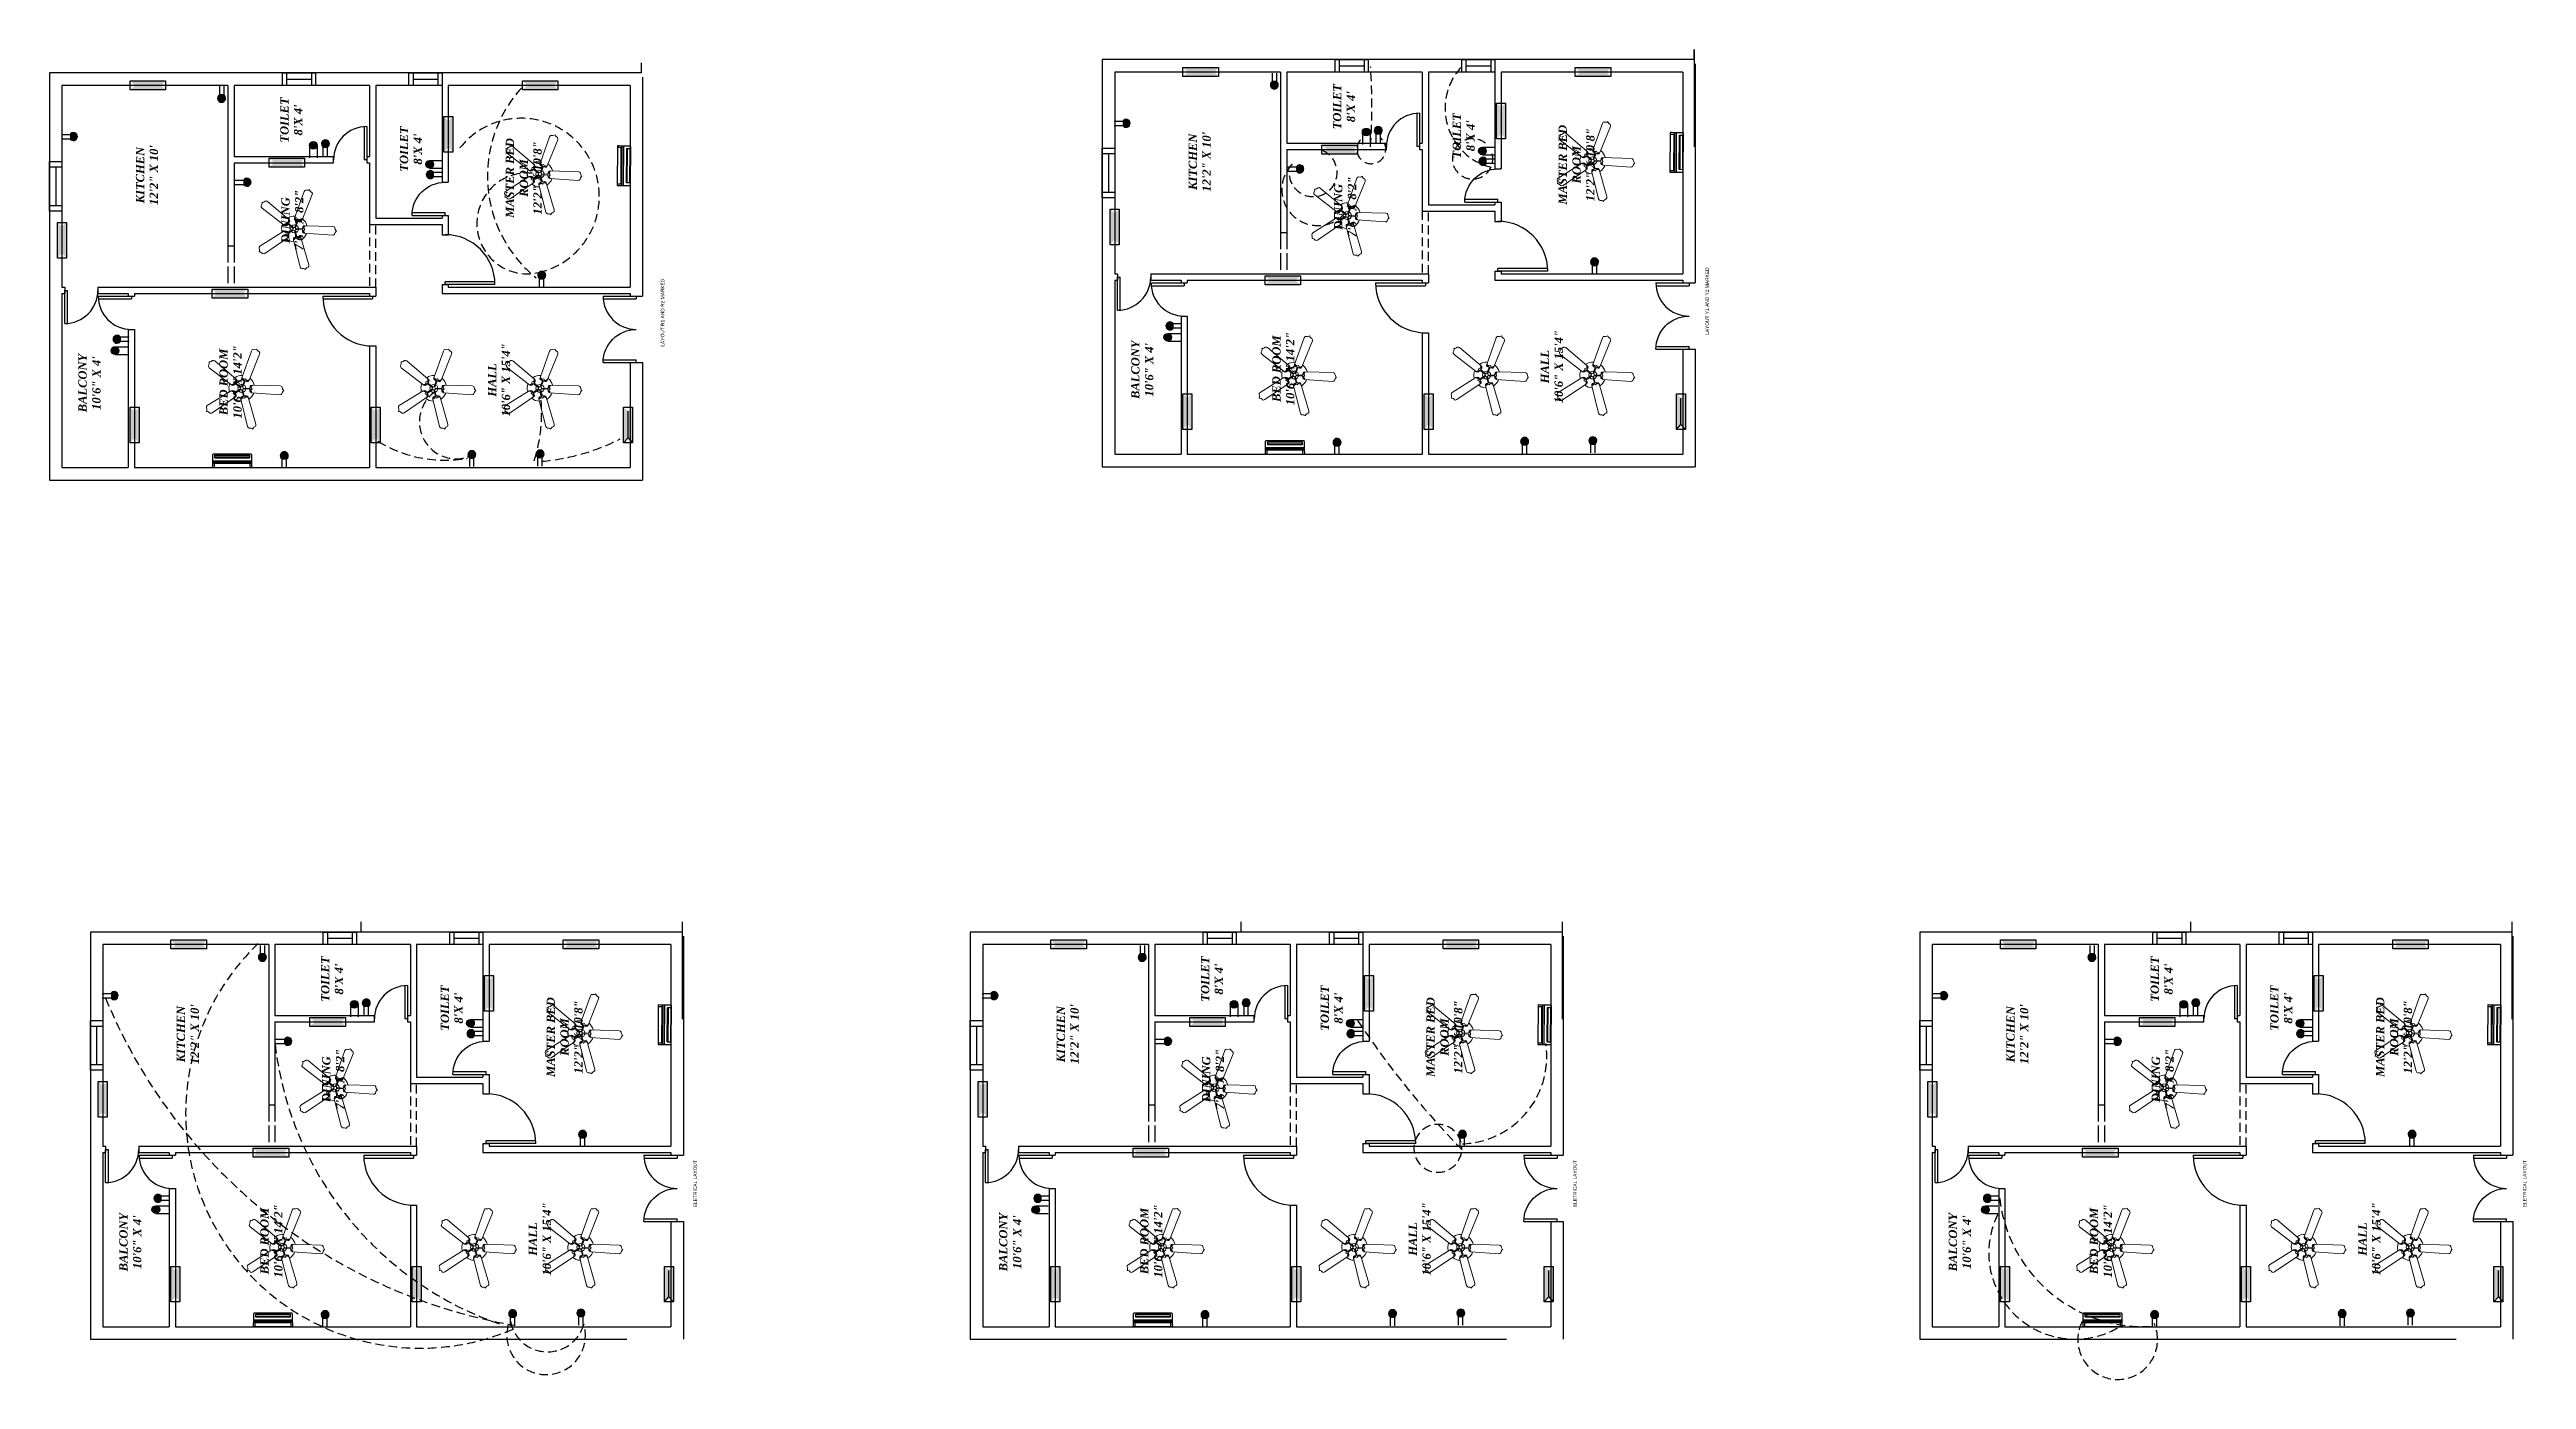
# Model space of a CAD drawing. Header units: millimetres. Extents: x 1844 to 6682, y 1234 to 4565.
# Drawn here: x 3476 to 5268, y 1234 to 2196 of the extents above; entities that cross this region are included whole.
import ezdxf

# ---------------------------------------------------------------- set-up
doc = ezdxf.new("R2010")
doc.units = ezdxf.units.MM
doc.linetypes.add('CURTAIN WALL', pattern=[15, 12, -3])
doc.linetypes.add('ELE_WIRE', pattern=[9.525, 6.35, -3.175])
doc.layers.add('2 DIMENSION', color=7, linetype='Continuous', true_color=0xb50810)
for name, color, linetype in [('5 TEXT', 252, 'Continuous'), ('6 WALL', 252, 'Continuous'), ('CIV_DOOR', 2, 'Continuous'), ('CIV_WINDOW', 3, 'Continuous'), ('LAYER1', 10, 'ELE_WIRE'), ('Layer2', 50, 'ELE_WIRE'), ('Layer3', 170, 'ELE_WIRE')]:
    doc.layers.add(name, color=color, linetype=linetype)
doc.layers.add('www.cadblocksfree.com', color=7, linetype='Continuous', lineweight=9)
doc.styles.add('MUDASSIR', font='ANTQUABI.TTF', dxfattribs={"height": 18})
doc.styles.get("Standard").update_dxf_attribs({"font": 'arial.ttf'})

msp = doc.modelspace()

# ---------------------------------------------------------------- texts
at = {"char_height": 2.5, "attachment_point": 1, "rotation": 90}
for s, width, gutter_width, insert in [('LAYOUT R1 AND R2 MARKED', 107.4392, 7.18, (3918.37, 1980.89)), ('LAYOUT Y1 AND Y2 MARKED', 187.077, 12.5, (4674.06, 1989.41)), ('ELETRICAL LAYOUT', 187.077, 12.5, (3941.97, 1358.34)), ('ELETRICAL LAYOUT', 187.077, 12.5, (4578.51, 1358.34)), ('ELETRICAL LAYOUT', 187.077, 12.5, (5265.52, 1358.34))]:
    msp.add_mtext_dynamic_manual_height_columns(s, width=width, gutter_width=gutter_width, heights=[0], dxfattribs=dict(at, insert=insert))
at = {"layer": '5 TEXT', "char_height": 6, "attachment_point": 1, "rotation": 90, "style": 'MUDASSIR'}
for s, insert in [("\\pxqc;{\\fTimes New Roman|b1|i1|c0|p18;TOILET\\P8'X 4'}", (4404.65, 2121.49)), ("\\pxqc;{\\fTimes New Roman|b1|i1|c0|p18;TOILET\\P8'X 4'}", (3643.02, 2111.87)), ("\\pxqc;{\\fTimes New Roman|b1|i1|c0|p18;TOILET\\P8'X 4'}", (3729.56, 2090.85)), ('\\pxqc;{\\fTimes New Roman|b1|i1|c0|p18;KITCHEN\\P12\'2" X 10\'}', (4300.23, 2081.66)), ("\\pxqc;{\\fTimes New Roman|b1|i1|c0|p18;TOILET\\P8'X 4'}", (4491.19, 2100.47)), ('\\pxqc;{\\fTimes New Roman|b1|i1|c0|p18;MASTER BED ROOM\\P12\'2" X 10\'8"}', (4567.83, 2079.53)), ('\\pxqc;{\\fTimes New Roman|b1|i1|c0|p18;KITCHEN\\P12\'2" X 10\'}', (3538.61, 2072.04)), ('\\pxqc;{\\fTimes New Roman|b1|i1|c0|p18;MASTER BED ROOM\\P12\'2" X 10\'8"}', (3806.2, 2069.91)), ('\\pxqc;{\\fTimes New Roman|b1|i1|c0|p18;DINING\\P7\'6" X 8\'2"}', (4405.42, 2049)), ('\\pxqc;{\\fTimes New Roman|b1|i1|c0|p18;DINING\\P7\'6" X 8\'2"}', (3643.79, 2039.38)), ('\\pxqc;{\\fTimes New Roman|b1|i1|c0|p18;BED ROOM\\P10\'6" X 14\'2"}', (4360.71, 1931.98)), ('\\pxqc;{\\fTimes New Roman|b1|i1|c0|p18;HALL\\P10\'6" X 15\'4"}', (4554.93, 1933.43)), ('\\pxqc;{\\fTimes New Roman|b1|i1|c0|p18;BALCONY\\P10\'6" X 4\'}', (3497.02, 1921.56)), ('\\pxqc;{\\fTimes New Roman|b1|i1|c0|p18;BED ROOM\\P10\'6" X 14\'2"}', (3599.09, 1922.35)), ('\\pxqc;{\\fTimes New Roman|b1|i1|c0|p18;HALL\\P10\'6" X 15\'4"}', (3793.31, 1923.81)), ('\\pxqc;{\\fTimes New Roman|b1|i1|c0|p18;BALCONY\\P10\'6" X 4\'}', (4258.65, 1931.18)), ("\\pxqc;{\\fTimes New Roman|b1|i1|c0|p18;TOILET\\P8'X 4'}", (3672.56, 1490.42)), ("\\pxqc;{\\fTimes New Roman|b1|i1|c0|p18;TOILET\\P8'X 4'}", (4309.1, 1490.42)), ("\\pxqc;{\\fTimes New Roman|b1|i1|c0|p18;TOILET\\P8'X 4'}", (4996.11, 1490.42)), ("\\pxqc;{\\fTimes New Roman|b1|i1|c0|p18;TOILET\\P8'X 4'}", (3759.1, 1469.4)), ('\\pxqc;{\\fTimes New Roman|b1|i1|c0|p18;MASTER BED ROOM\\P12\'2" X 10\'8"}', (3835.74, 1448.46)), ("\\pxqc;{\\fTimes New Roman|b1|i1|c0|p18;TOILET\\P8'X 4'}", (4395.64, 1469.4)), ('\\pxqc;{\\fTimes New Roman|b1|i1|c0|p18;MASTER BED ROOM\\P12\'2" X 10\'8"}', (4472.27, 1448.46)), ("\\pxqc;{\\fTimes New Roman|b1|i1|c0|p18;TOILET\\P8'X 4'}", (5082.66, 1469.4)), ('\\pxqc;{\\fTimes New Roman|b1|i1|c0|p18;MASTER BED ROOM\\P12\'2" X 10\'8"}', (5159.29, 1448.46)), ('\\pxqc;{\\fTimes New Roman|b1|i1|c0|p18;KITCHEN\\P12\'2" X 10\'}', (3568.15, 1450.59)), ('\\pxqc;{\\fTimes New Roman|b1|i1|c0|p18;KITCHEN\\P12\'2" X 10\'}', (4204.68, 1450.59)), ('\\pxqc;{\\fTimes New Roman|b1|i1|c0|p18;KITCHEN\\P12\'2" X 10\'}', (4891.7, 1450.59)), ('\\pxqc;{\\fTimes New Roman|b1|i1|c0|p18;DINING\\P7\'6" X 8\'2"}', (3673.33, 1417.93)), ('\\pxqc;{\\fTimes New Roman|b1|i1|c0|p18;DINING\\P7\'6" X 8\'2"}', (4309.87, 1417.93)), ('\\pxqc;{\\fTimes New Roman|b1|i1|c0|p18;DINING\\P7\'6" X 8\'2"}', (4996.89, 1417.93)), ('\\pxqc;{\\fTimes New Roman|b1|i1|c0|p18;BALCONY\\P10\'6" X 4\'}', (3526.56, 1300.11)), ('\\pxqc;{\\fTimes New Roman|b1|i1|c0|p18;BED ROOM\\P10\'6" X 14\'2"}', (3628.63, 1300.9)), ('\\pxqc;{\\fTimes New Roman|b1|i1|c0|p18;HALL\\P10\'6" X 15\'4"}', (3822.85, 1302.36)), ('\\pxqc;{\\fTimes New Roman|b1|i1|c0|p18;BALCONY\\P10\'6" X 4\'}', (4163.09, 1300.11)), ('\\pxqc;{\\fTimes New Roman|b1|i1|c0|p18;BED ROOM\\P10\'6" X 14\'2"}', (4265.16, 1300.9)), ('\\pxqc;{\\fTimes New Roman|b1|i1|c0|p18;HALL\\P10\'6" X 15\'4"}', (4459.38, 1302.36)), ('\\pxqc;{\\fTimes New Roman|b1|i1|c0|p18;BALCONY\\P10\'6" X 4\'}', (4850.11, 1300.11)), ('\\pxqc;{\\fTimes New Roman|b1|i1|c0|p18;BED ROOM\\P10\'6" X 14\'2"}', (4952.18, 1300.9)), ('\\pxqc;{\\fTimes New Roman|b1|i1|c0|p18;HALL\\P10\'6" X 15\'4"}', (5146.4, 1302.36))]:
    msp.add_mtext_dynamic_manual_height_columns(s, width=65.8519, gutter_width=45, heights=[0], dxfattribs=dict(at, insert=insert))

# ---------------------------------------------------------------- blocks, each defined once
blk = doc.blocks.new('D1')
at = {"layer": 'CIV_DOOR'}
for p, q in [((-2, 0), (-2, -24)), ((0, 0), (0, -24)), ((0, -24), (-2, -24))]:
    blk.add_line(p, q, dxfattribs=at)
blk.add_arc((0, -24), 24, 90, 180, dxfattribs=at)
blk = doc.blocks.new('D2')
at = {"layer": 'CIV_DOOR'}
for p, q in [((-2, 0), (-2, -36)), ((0, 0), (0, -36)), ((0, -36), (-2, -36))]:
    blk.add_line(p, q, dxfattribs=at)
blk.add_arc((0, -36), 36, 90, 180, dxfattribs=at)
blk = doc.blocks.new('W2')
at = {"layer": 'CIV_WINDOW'}
for p, q in [((-4.5, 18), (4.5, 18)), ((-4.5, -18), (-4.5, 18)), ((4.5, 18), (4.5, -18)), ((-4.5, 14), (4.5, 14)), ((0, 14), (0, -14)), ((4.5, -14), (-4.5, -14)), ((4.5, -18), (-4.5, -18))]:
    blk.add_line(p, q, dxfattribs=at)
blk = doc.blocks.new('V1')
at = {"layer": 'CIV_WINDOW'}
for p, q in [((-4.5, 12), (4.5, 12)), ((-4.5, -12), (-4.5, 12)), ((4.5, 9), (-4.5, 9)), ((0, 9), (0, -9)), ((4.5, 12), (4.5, -12)), ((4.5, -9), (-4.5, -9)), ((4.5, -12), (-4.5, -12))]:
    blk.add_line(p, q, dxfattribs=at)
blk = doc.blocks.new('A$C62305F1E')
at = {"layer": 'www.cadblocksfree.com', "linetype": 'ByBlock'}
for p, q in [((339, 1494), (318, 1471)), ((350, 1518), (339, 1494)), ((351, 1535), (350, 1518)), ((370, 1529), (351, 1535)), ((392, 1529), (370, 1529)), ((424, 1539), (392, 1529)), ((447, 1535), (424, 1539)), ((464, 1520), (447, 1535)), ((760, 1046), (464, 1520)), ((1217, 1480), (874, 1036)), ((1240, 1498), (1217, 1480)), ((1261, 1496), (1240, 1498)), ((1290, 1483), (1261, 1496)), ((1315, 1480), (1290, 1483)), ((1332, 1484), (1315, 1480)), ((1332, 1465), (1332, 1484)), ((318, 1471), (310, 1452)), ((310, 1452), (319, 1424)), ((319, 1424), (636, 960)), ((689, 984), (678, 971)), ((697, 1006), (689, 984)), ((722, 1003), (697, 1006)), ((738, 1008), (722, 1003)), ((726, 976), (753, 1004)), ((728, 972), (758, 997)), ((746, 1025), (738, 1008)), ((749, 1040), (746, 1025)), ((754, 1038), (749, 1040)), ((753, 1004), (760, 1022)), ((760, 1022), (754, 1038)), ((758, 997), (768, 1016)), ((768, 1016), (760, 1046)), ((874, 1036), (865, 1013)), ((865, 1013), (871, 995)), ((871, 995), (900, 961)), ((882, 1031), (874, 1017)), ((874, 1017), (879, 999)), ((879, 999), (904, 966)), ((887, 1030), (882, 1031)), ((888, 1016), (887, 1030)), ((897, 999), (888, 1016)), ((913, 993), (897, 999)), ((936, 992), (913, 993)), ((941, 967), (936, 992)), ((993, 944), (1353, 1372)), ((1339, 1444), (1332, 1465)), ((1359, 1416), (1339, 1444)), ((1353, 1372), (1362, 1393)), ((1362, 1393), (1359, 1416)), ((11, 633), (0, 618)), ((0, 618), (16, 611)), ((18, 654), (11, 633)), ((16, 611), (35, 593)), ((29, 708), (18, 688)), ((18, 688), (18, 654)), ((49, 720), (29, 708)), ((35, 593), (50, 566)), ((591, 855), (49, 720)), ((50, 566), (66, 553)), ((66, 553), (95, 553)), ((95, 553), (634, 710)), ((622, 854), (591, 855)), ((597, 847), (594, 843)), ((594, 843), (606, 836)), ((614, 848), (597, 847)), ((606, 836), (620, 823)), ((620, 806), (610, 783)), ((610, 783), (628, 768)), ((629, 835), (614, 848)), ((620, 823), (620, 806)), ((637, 838), (622, 854)), ((634, 735), (627, 723)), ((627, 723), (630, 719)), ((628, 768), (637, 754)), ((647, 801), (629, 835)), ((630, 719), (645, 726)), ((637, 754), (634, 735)), ((634, 710), (654, 724)), ((636, 960), (655, 945)), ((652, 802), (637, 838)), ((645, 971), (643, 967)), ((643, 967), (654, 954)), ((659, 968), (645, 971)), ((645, 726), (652, 744)), ((650, 802), (647, 801)), ((651, 785), (654, 786)), ((652, 744), (651, 785)), ((769, 835), (652, 802)), ((654, 954), (672, 954)), ((654, 724), (661, 742)), ((655, 945), (674, 945)), ((656, 787), (775, 818)), ((661, 742), (656, 787)), ((678, 971), (659, 968)), ((672, 954), (712, 968)), ((674, 945), (715, 963)), ((721, 636), (681, 79)), ((712, 968), (713, 964)), ((715, 963), (781, 859)), ((731, 664), (721, 636)), ((727, 974), (726, 976)), ((796, 870), (728, 972)), ((734, 655), (729, 639)), ((729, 639), (733, 634)), ((751, 674), (731, 664)), ((733, 634), (743, 644)), ((751, 665), (734, 655)), ((743, 644), (760, 653)), ((789, 677), (751, 674)), ((789, 672), (751, 665)), ((760, 653), (776, 648)), ((775, 818), (769, 835)), ((776, 648), (795, 631)), ((781, 859), (796, 870)), ((795, 799), (789, 677)), ((789, 675), (789, 672)), ((813, 799), (795, 799)), ((795, 631), (814, 644)), ((805, 671), (806, 674)), ((845, 659), (805, 671)), ((806, 676), (813, 799)), ((850, 667), (806, 676)), ((814, 644), (830, 648)), ((900, 961), (823, 866)), ((823, 866), (837, 856)), ((830, 648), (848, 640)), ((837, 856), (913, 951)), ((842, 829), (837, 812)), ((837, 812), (951, 769)), ((957, 785), (842, 829)), ((860, 647), (845, 659)), ((848, 640), (858, 629)), ((865, 655), (850, 667)), ((855, 70), (871, 632)), ((858, 629), (862, 631)), ((862, 631), (860, 647)), ((871, 632), (865, 655)), ((904, 966), (902, 963)), ((913, 951), (946, 931)), ((915, 953), (917, 955)), ((917, 955), (951, 938)), ((951, 953), (941, 967)), ((951, 769), (942, 732)), ((942, 732), (945, 710)), ((945, 710), (969, 691)), ((946, 931), (968, 927)), ((956, 767), (950, 729)), ((950, 729), (955, 710)), ((970, 951), (951, 953)), ((951, 938), (971, 937)), ((953, 768), (956, 767)), ((955, 710), (969, 700)), ((979, 823), (957, 785)), ((962, 782), (959, 784)), ((986, 816), (962, 782)), ((965, 734), (974, 748)), ((968, 715), (965, 734)), ((968, 927), (993, 944)), ((974, 702), (968, 715)), ((969, 700), (974, 702)), ((969, 691), (1487, 481)), ((984, 953), (970, 951)), ((971, 937), (984, 947)), ((974, 748), (997, 760)), ((995, 834), (979, 823)), ((984, 947), (984, 953)), ((1001, 827), (986, 816)), ((991, 799), (1005, 813)), ((991, 783), (991, 799)), ((997, 760), (991, 783)), ((1019, 833), (995, 834)), ((1018, 824), (1001, 827)), ((1005, 813), (1018, 819)), ((1018, 819), (1018, 824)), ((1548, 644), (1019, 833)), ((1531, 489), (1551, 516)), ((1572, 627), (1548, 644)), ((1551, 516), (1569, 529)), ((1569, 529), (1587, 535)), ((1576, 607), (1572, 627)), ((1573, 576), (1576, 607)), ((1578, 550), (1573, 576)), ((1587, 535), (1578, 550)), ((681, 79), (686, 56)), ((686, 56), (702, 39)), ((702, 39), (734, 28)), ((734, 28), (752, 15)), ((752, 15), (764, 0)), ((764, 0), (775, 13)), ((775, 13), (798, 25)), ((798, 25), (828, 32)), ((828, 32), (846, 43)), ((846, 43), (855, 70)), ((1487, 481), (1510, 479)), ((1510, 479), (1531, 489))]:
    blk.add_line(p, q, dxfattribs=at)
for radius in [80, 32]:
    blk.add_circle((807, 834), radius, dxfattribs=at)
for start, end in [(141.8249, 175.765), (69.8249, 103.765), (213.8249, 247.765), (285.8249, 319.765), (357.8249, 31.765)]:
    blk.add_arc((807, 834), 256, start, end, dxfattribs=at)

# ---------------------------------------------------------------- hatches: boundary and pattern name
at = {"true_color": 0xf8d731}
h = msp.add_hatch(color=40, dxfattribs=at)
h.dxf.hatch_style = 1
h.paths.add_polyline_path([(3560.14, 2173.08), (3534.42, 2173.08), (3538.16, 2169.82), (3557.24, 2169.82)])
h.paths.add_polyline_path([(3557.24, 2169.82), (3538.16, 2169.82), (3534.42, 2166.57), (3560.14, 2166.57)])
h = msp.add_hatch(color=40, dxfattribs=at)
h.dxf.hatch_style = 1
h.paths.add_polyline_path([(3843.93, 2173.08), (3818.21, 2173.08), (3821.95, 2169.82), (3841.03, 2169.82)])
h.paths.add_polyline_path([(3841.03, 2169.82), (3821.95, 2169.82), (3818.21, 2166.57), (3843.93, 2166.57)])
h = msp.add_hatch(color=40, dxfattribs=at)
h.dxf.hatch_style = 1
h.paths.add_polyline_path([(4321.76, 2182.7), (4296.04, 2182.7), (4299.79, 2179.45), (4318.86, 2179.45)])
h.paths.add_polyline_path([(4318.86, 2179.45), (4299.79, 2179.45), (4296.04, 2176.19), (4321.76, 2176.19)])
at = {"true_color": 0x991b1e}
h = msp.add_hatch(color=244, dxfattribs=at)
h.dxf.hatch_style = 1
h.paths.add_polyline_path([(4363.78, 2172.55), (4360.65, 2172.55, 3.4000032)])
at = {"true_color": 0xf8d731}
h = msp.add_hatch(color=40, dxfattribs=at)
h.dxf.hatch_style = 1
h.paths.add_polyline_path([(4605.55, 2182.7), (4579.83, 2182.7), (4583.58, 2179.45), (4602.66, 2179.45)])
h.paths.add_polyline_path([(4602.66, 2179.45), (4583.58, 2179.45), (4579.83, 2176.19), (4605.55, 2176.19)])
at = {"true_color": 0x991b1e}
h = msp.add_hatch(color=244, dxfattribs=at)
h.dxf.hatch_style = 1
h.paths.add_polyline_path([(3602.15, 2162.93), (3599.03, 2162.93, 3.4000032)])
at = {"true_color": 0xf8d731}
h = msp.add_hatch(color=40, dxfattribs=at)
h.dxf.hatch_style = 1
h.paths.add_polyline_path([(4523.01, 2156.88), (4523.01, 2131.16), (4526.26, 2134.91), (4526.26, 2153.98)])
h.paths.add_polyline_path([(4526.26, 2153.98), (4526.26, 2134.91), (4529.52, 2131.16), (4529.52, 2156.88)])
at = {"true_color": 0x991b1e}
h = msp.add_hatch(color=244, dxfattribs=at)
h.dxf.hatch_style = 1
h.paths.add_polyline_path([(3490.97, 2134.36), (3490.97, 2131.24, 3.4000032)])
at = {"true_color": 0xf8d731}
h = msp.add_hatch(color=40, dxfattribs=at)
h.dxf.hatch_style = 1
h.paths.add_polyline_path([(3761.38, 2147.26), (3761.38, 2121.54), (3764.64, 2125.28), (3764.64, 2144.36)])
h.paths.add_polyline_path([(3764.64, 2144.36), (3764.64, 2125.28), (3767.9, 2121.54), (3767.9, 2147.26)])
at = {"true_color": 0x991b1e}
h = msp.add_hatch(color=244, dxfattribs=at)
h.dxf.hatch_style = 1
h.paths.add_polyline_path([(4252.6, 2143.98), (4252.6, 2140.86, 3.4000032)])
at = {"true_color": 0xf8d731}
h = msp.add_hatch(color=40, dxfattribs=at)
h.dxf.hatch_style = 1
h.paths.add_polyline_path([(4425.88, 2136.13, 1), (4431.44, 2136.13, 1)])
at = {"true_color": 0x991b1e}
h = msp.add_hatch(color=244, dxfattribs=at)
h.dxf.hatch_style = 1
h.paths.add_polyline_path([(4438.94, 2134.76, 3.4000032), (4435.82, 2134.76)])
at = {"true_color": 0xf8d731}
h = msp.add_hatch(color=40, dxfattribs=at)
h.dxf.hatch_style = 1
h.paths.add_polyline_path([(3660.68, 2117.08), (3634.96, 2117.08), (3638.7, 2113.82), (3657.78, 2113.82)])
h.paths.add_polyline_path([(3657.78, 2113.82), (3638.7, 2113.82), (3634.96, 2110.57), (3660.68, 2110.57)])
h = msp.add_hatch(color=40, dxfattribs=at)
h.dxf.hatch_style = 1
h.paths.add_polyline_path([(3664.25, 2126.51, 1), (3669.82, 2126.51, 1)])
at = {"true_color": 0x991b1e}
h = msp.add_hatch(color=244, dxfattribs=at)
h.dxf.hatch_style = 1
h.paths.add_polyline_path([(3677.32, 2125.13, 3.4000032), (3674.2, 2125.13)])
at = {"true_color": 0xf8d731}
h = msp.add_hatch(color=40, dxfattribs=at)
h.dxf.hatch_style = 1
h.paths.add_polyline_path([(3753.91, 2112.82, 1), (3748.34, 2112.82, 1)])
h = msp.add_hatch(color=40, dxfattribs=at)
h.dxf.hatch_style = 1
h.paths.add_polyline_path([(4422.3, 2126.7), (4396.58, 2126.7), (4400.33, 2123.45), (4419.41, 2123.45)])
h.paths.add_polyline_path([(4419.41, 2123.45), (4400.33, 2123.45), (4396.58, 2120.19), (4422.3, 2120.19)])
h = msp.add_hatch(color=40, dxfattribs=at)
h.dxf.hatch_style = 1
h.paths.add_polyline_path([(4515.54, 2122.44, 1), (4509.97, 2122.44, 1)])
at = {"true_color": 0x991b1e}
h = msp.add_hatch(color=244, dxfattribs=at)
h.dxf.hatch_style = 1
h.paths.add_polyline_path([(4515.57, 2113.35), (4515.57, 2116.47, 3.4000032)])
h = msp.add_hatch(color=244, dxfattribs=at)
h.dxf.hatch_style = 1
h.paths.add_polyline_path([(3616.6, 2101.34), (3616.6, 2098.22, 3.4000032)])
h = msp.add_hatch(color=244, dxfattribs=at)
h.dxf.hatch_style = 1
h.paths.add_polyline_path([(3753.95, 2103.73), (3753.95, 2106.85, 3.4000032)])
h = msp.add_hatch(color=244, dxfattribs=at)
h.dxf.hatch_style = 1
h.paths.add_polyline_path([(4378.22, 2110.96), (4378.22, 2107.84, 3.4000032)])
at = {"true_color": 0xf8d731}
h = msp.add_hatch(color=40, dxfattribs=at)
h.dxf.hatch_style = 1
h.paths.add_polyline_path([(4243.51, 2080.24), (4243.51, 2054.52), (4246.76, 2058.26), (4246.76, 2077.34)])
h.paths.add_polyline_path([(4246.76, 2077.34), (4246.76, 2058.26), (4250.02, 2054.52), (4250.02, 2080.24)])
h = msp.add_hatch(color=40, dxfattribs=at)
h.dxf.hatch_style = 1
h.paths.add_polyline_path([(3481.88, 2070.62), (3481.88, 2044.9), (3485.14, 2048.64), (3485.14, 2067.72)])
h.paths.add_polyline_path([(3485.14, 2067.72), (3485.14, 2048.64), (3488.4, 2044.9), (3488.4, 2070.62)])
at = {"true_color": 0x991b1e}
h = msp.add_hatch(color=244, dxfattribs=at)
h.dxf.hatch_style = 1
h.paths.add_polyline_path([(4595.44, 2039.61, 3.4000032), (4592.32, 2039.61)])
h = msp.add_hatch(color=244, dxfattribs=at)
h.dxf.hatch_style = 1
h.paths.add_polyline_path([(3833.81, 2029.99, 3.4000032), (3830.69, 2029.99)])
at = {"true_color": 0xf8d731}
h = msp.add_hatch(color=40, dxfattribs=at)
h.dxf.hatch_style = 1
h.paths.add_polyline_path([(4355.53, 2025.62), (4381.25, 2025.62), (4377.51, 2028.88), (4358.43, 2028.88)])
h.paths.add_polyline_path([(4358.43, 2028.88), (4377.51, 2028.88), (4381.25, 2032.14), (4355.53, 2032.14)])
h = msp.add_hatch(color=40, dxfattribs=at)
h.dxf.hatch_style = 1
h.paths.add_polyline_path([(3593.9, 2016), (3619.62, 2016), (3615.88, 2019.26), (3596.8, 2019.26)])
h.paths.add_polyline_path([(3596.8, 2019.26), (3615.88, 2019.26), (3619.62, 2022.51), (3593.9, 2022.51)])
at = {"true_color": 0x991b1e}
h = msp.add_hatch(color=244, dxfattribs=at)
h.dxf.hatch_style = 1
h.paths.add_polyline_path([(3527.43, 1987.74, 3.4000032), (3527.43, 1984.62)])
at = {"true_color": 0xf8d731}
h = msp.add_hatch(color=40, dxfattribs=at)
h.dxf.hatch_style = 1
h.paths.add_polyline_path([(4287.91, 1987.65, 1), (4282.34, 1987.65, 1)])
at = {"true_color": 0x991b1e}
h = msp.add_hatch(color=244, dxfattribs=at)
h.dxf.hatch_style = 1
h.paths.add_polyline_path([(4289.05, 1997.36, 3.4000032), (4289.05, 1994.24)])
at = {"true_color": 0xf8d731}
h = msp.add_hatch(color=40, dxfattribs=at)
h.dxf.hatch_style = 1
h.paths.add_polyline_path([(3526.29, 1978.03, 1), (3520.72, 1978.03, 1)])
h = msp.add_hatch(color=40, dxfattribs=at)
h.dxf.hatch_style = 1
h.paths.add_polyline_path([(3534.38, 1936.97), (3534.38, 1911.24), (3537.64, 1914.99), (3537.64, 1934.07)])
h.paths.add_polyline_path([(3537.64, 1934.07), (3537.64, 1914.99), (3540.9, 1911.24), (3540.9, 1936.97)])
h = msp.add_hatch(color=40, dxfattribs=at)
h.dxf.hatch_style = 1
h.paths.add_polyline_path([(3708.88, 1936.97), (3708.88, 1911.24), (3712.14, 1914.99), (3712.14, 1934.07)])
h.paths.add_polyline_path([(3712.14, 1934.07), (3712.14, 1914.99), (3715.4, 1911.24), (3715.4, 1936.97)])
h = msp.add_hatch(color=40, dxfattribs=at)
h.dxf.hatch_style = 1
h.paths.add_polyline_path([(3891.46, 1936.97), (3891.46, 1911.24), (3894.72, 1914.99), (3894.72, 1934.07)])
h.paths.add_polyline_path([(3894.72, 1934.07), (3894.72, 1914.99), (3897.97, 1911.24), (3897.97, 1936.97)])
h = msp.add_hatch(color=40, dxfattribs=at)
h.dxf.hatch_style = 1
h.paths.add_polyline_path([(4296.01, 1946.59), (4296.01, 1920.87), (4299.26, 1924.61), (4299.26, 1943.69)])
h.paths.add_polyline_path([(4299.26, 1943.69), (4299.26, 1924.61), (4302.52, 1920.87), (4302.52, 1946.59)])
h = msp.add_hatch(color=40, dxfattribs=at)
h.dxf.hatch_style = 1
h.paths.add_polyline_path([(4470.51, 1946.59), (4470.51, 1920.87), (4473.76, 1924.61), (4473.76, 1943.69)])
h.paths.add_polyline_path([(4473.76, 1943.69), (4473.76, 1924.61), (4477.02, 1920.87), (4477.02, 1946.59)])
h = msp.add_hatch(color=40, dxfattribs=at)
h.dxf.hatch_style = 1
h.paths.add_polyline_path([(4653.08, 1946.59), (4653.08, 1920.87), (4656.34, 1924.61), (4656.34, 1943.69)])
h.paths.add_polyline_path([(4656.34, 1943.69), (4656.34, 1924.61), (4659.6, 1920.87), (4659.6, 1946.59)])
at = {"true_color": 0x991b1e}
h = msp.add_hatch(color=244, dxfattribs=at)
h.dxf.hatch_style = 1
h.paths.add_polyline_path([(3647.53, 1899.57, 3.4000032), (3644.4, 1899.57)])
h = msp.add_hatch(color=244, dxfattribs=at)
h.dxf.hatch_style = 1
h.paths.add_polyline_path([(3783.21, 1900.28, 3.4000032), (3780.09, 1900.28)])
h = msp.add_hatch(color=244, dxfattribs=at)
h.dxf.hatch_style = 1
h.paths.add_polyline_path([(3832.58, 1900.69, 3.4000032), (3829.46, 1900.69)])
h = msp.add_hatch(color=244, dxfattribs=at)
h.dxf.hatch_style = 1
h.paths.add_polyline_path([(4409.15, 1909.19, 3.4000032), (4406.03, 1909.19)])
h = msp.add_hatch(color=244, dxfattribs=at)
h.dxf.hatch_style = 1
h.paths.add_polyline_path([(4544.83, 1909.9, 3.4000032), (4541.71, 1909.9)])
h = msp.add_hatch(color=244, dxfattribs=at)
h.dxf.hatch_style = 1
h.paths.add_polyline_path([(4594.21, 1910.32, 3.4000032), (4591.09, 1910.32)])
at = {"true_color": 0xf8d731}
h = msp.add_hatch(color=40, dxfattribs=at)
h.dxf.hatch_style = 1
h.paths.add_polyline_path([(3589.68, 1551.63), (3563.96, 1551.63), (3567.7, 1548.37), (3586.78, 1548.37)])
h.paths.add_polyline_path([(3586.78, 1548.37), (3567.7, 1548.37), (3563.96, 1545.12), (3589.68, 1545.12)])
at = {"true_color": 0x991b1e}
h = msp.add_hatch(color=244, dxfattribs=at)
h.dxf.hatch_style = 1
h.paths.add_polyline_path([(3631.69, 1541.48), (3628.57, 1541.48, 3.4000032)])
at = {"true_color": 0xf8d731}
h = msp.add_hatch(color=40, dxfattribs=at)
h.dxf.hatch_style = 1
h.paths.add_polyline_path([(3873.47, 1551.63), (3847.75, 1551.63), (3851.49, 1548.37), (3870.57, 1548.37)])
h.paths.add_polyline_path([(3870.57, 1548.37), (3851.49, 1548.37), (3847.75, 1545.12), (3873.47, 1545.12)])
h = msp.add_hatch(color=40, dxfattribs=at)
h.dxf.hatch_style = 1
h.paths.add_polyline_path([(4226.21, 1551.63), (4200.49, 1551.63), (4204.23, 1548.37), (4223.31, 1548.37)])
h.paths.add_polyline_path([(4223.31, 1548.37), (4204.23, 1548.37), (4200.49, 1545.12), (4226.21, 1545.12)])
at = {"true_color": 0x991b1e}
h = msp.add_hatch(color=244, dxfattribs=at)
h.dxf.hatch_style = 1
h.paths.add_polyline_path([(4268.22, 1541.48), (4265.1, 1541.48, 3.4000032)])
at = {"true_color": 0xf8d731}
h = msp.add_hatch(color=40, dxfattribs=at)
h.dxf.hatch_style = 1
h.paths.add_polyline_path([(4510, 1551.63), (4484.28, 1551.63), (4488.02, 1548.37), (4507.1, 1548.37)])
h.paths.add_polyline_path([(4507.1, 1548.37), (4488.02, 1548.37), (4484.28, 1545.12), (4510, 1545.12)])
h = msp.add_hatch(color=40, dxfattribs=at)
h.dxf.hatch_style = 1
h.paths.add_polyline_path([(4913.23, 1551.63), (4887.51, 1551.63), (4891.25, 1548.37), (4910.33, 1548.37)])
h.paths.add_polyline_path([(4910.33, 1548.37), (4891.25, 1548.37), (4887.51, 1545.12), (4913.23, 1545.12)])
at = {"true_color": 0x991b1e}
h = msp.add_hatch(color=244, dxfattribs=at)
h.dxf.hatch_style = 1
h.paths.add_polyline_path([(4955.24, 1541.48), (4952.12, 1541.48, 3.4000032)])
at = {"true_color": 0xf8d731}
h = msp.add_hatch(color=40, dxfattribs=at)
h.dxf.hatch_style = 1
h.paths.add_polyline_path([(5197.02, 1551.63), (5171.3, 1551.63), (5175.04, 1548.37), (5194.12, 1548.37)])
h.paths.add_polyline_path([(5194.12, 1548.37), (5175.04, 1548.37), (5171.3, 1545.12), (5197.02, 1545.12)])
h = msp.add_hatch(color=40, dxfattribs=at)
h.dxf.hatch_style = 1
h.paths.add_polyline_path([(3790.92, 1525.81), (3790.92, 1500.09), (3794.18, 1503.83), (3794.18, 1522.91)])
h.paths.add_polyline_path([(3794.18, 1522.91), (3794.18, 1503.83), (3797.43, 1500.09), (3797.43, 1525.81)])
h = msp.add_hatch(color=40, dxfattribs=at)
h.dxf.hatch_style = 1
h.paths.add_polyline_path([(4427.45, 1525.81), (4427.45, 1500.09), (4430.71, 1503.83), (4430.71, 1522.91)])
h.paths.add_polyline_path([(4430.71, 1522.91), (4430.71, 1503.83), (4433.97, 1500.09), (4433.97, 1525.81)])
h = msp.add_hatch(color=40, dxfattribs=at)
h.dxf.hatch_style = 1
h.paths.add_polyline_path([(5114.47, 1525.81), (5114.47, 1500.09), (5117.73, 1503.83), (5117.73, 1522.91)])
h.paths.add_polyline_path([(5117.73, 1522.91), (5117.73, 1503.83), (5120.99, 1500.09), (5120.99, 1525.81)])
at = {"true_color": 0x991b1e}
h = msp.add_hatch(color=244, dxfattribs=at)
h.dxf.hatch_style = 1
h.paths.add_polyline_path([(3520.51, 1512.91), (3520.51, 1509.79, 3.4000032)])
at = {"true_color": 0xf8d731}
h = msp.add_hatch(color=40, dxfattribs=at)
h.dxf.hatch_style = 1
h.paths.add_polyline_path([(3693.79, 1505.06, 1), (3699.36, 1505.06, 1)])
at = {"true_color": 0x991b1e}
h = msp.add_hatch(color=244, dxfattribs=at)
h.dxf.hatch_style = 1
h.paths.add_polyline_path([(3703.74, 1503.68), (3706.86, 1503.68, 3.4000032)])
h = msp.add_hatch(color=244, dxfattribs=at)
h.dxf.hatch_style = 1
h.paths.add_polyline_path([(4157.04, 1512.91), (4157.04, 1509.79, 3.4000032)])
at = {"true_color": 0xf8d731}
h = msp.add_hatch(color=40, dxfattribs=at)
h.dxf.hatch_style = 1
h.paths.add_polyline_path([(4330.32, 1505.06, 1), (4335.89, 1505.06, 1)])
at = {"true_color": 0x991b1e}
h = msp.add_hatch(color=244, dxfattribs=at)
h.dxf.hatch_style = 1
h.paths.add_polyline_path([(4340.27, 1503.68), (4343.39, 1503.68, 3.4000032)])
h = msp.add_hatch(color=244, dxfattribs=at)
h.dxf.hatch_style = 1
h.paths.add_polyline_path([(4844.06, 1512.91), (4844.06, 1509.79, 3.4000032)])
at = {"true_color": 0xf8d731}
h = msp.add_hatch(color=40, dxfattribs=at)
h.dxf.hatch_style = 1
h.paths.add_polyline_path([(5017.34, 1505.06, 1), (5022.91, 1505.06, 1)])
at = {"true_color": 0x991b1e}
h = msp.add_hatch(color=244, dxfattribs=at)
h.dxf.hatch_style = 1
h.paths.add_polyline_path([(5027.29, 1503.68), (5030.41, 1503.68, 3.4000032)])
at = {"true_color": 0xf8d731}
h = msp.add_hatch(color=40, dxfattribs=at)
h.dxf.hatch_style = 1
h.paths.add_polyline_path([(3690.22, 1495.63), (3664.5, 1495.63), (3668.24, 1492.37), (3687.32, 1492.37)])
h.paths.add_polyline_path([(3687.32, 1492.37), (3668.24, 1492.37), (3664.5, 1489.12), (3690.22, 1489.12)])
h = msp.add_hatch(color=40, dxfattribs=at)
h.dxf.hatch_style = 1
h.paths.add_polyline_path([(3783.45, 1491.37, 1), (3777.88, 1491.37, 1)])
h = msp.add_hatch(color=40, dxfattribs=at)
h.dxf.hatch_style = 1
h.paths.add_polyline_path([(4326.75, 1495.63), (4301.03, 1495.63), (4304.77, 1492.37), (4323.85, 1492.37)])
h.paths.add_polyline_path([(4323.85, 1492.37), (4304.77, 1492.37), (4301.03, 1489.12), (4326.75, 1489.12)])
h = msp.add_hatch(color=40, dxfattribs=at)
h.dxf.hatch_style = 1
h.paths.add_polyline_path([(4419.99, 1491.37, 1), (4414.42, 1491.37, 1)])
h = msp.add_hatch(color=40, dxfattribs=at)
h.dxf.hatch_style = 1
h.paths.add_polyline_path([(5013.77, 1495.63), (4988.05, 1495.63), (4991.79, 1492.37), (5010.87, 1492.37)])
h.paths.add_polyline_path([(5010.87, 1492.37), (4991.79, 1492.37), (4988.05, 1489.12), (5013.77, 1489.12)])
h = msp.add_hatch(color=40, dxfattribs=at)
h.dxf.hatch_style = 1
h.paths.add_polyline_path([(5107, 1491.37, 1), (5101.43, 1491.37, 1)])
at = {"true_color": 0x991b1e}
h = msp.add_hatch(color=244, dxfattribs=at)
h.dxf.hatch_style = 1
h.paths.add_polyline_path([(3646.14, 1479.89), (3646.14, 1476.77, 3.4000032)])
h = msp.add_hatch(color=244, dxfattribs=at)
h.dxf.hatch_style = 1
h.paths.add_polyline_path([(3783.48, 1482.28), (3783.48, 1485.4, 3.4000032)])
h = msp.add_hatch(color=244, dxfattribs=at)
h.dxf.hatch_style = 1
h.paths.add_polyline_path([(4282.67, 1479.89), (4282.67, 1476.77, 3.4000032)])
h = msp.add_hatch(color=244, dxfattribs=at)
h.dxf.hatch_style = 1
h.paths.add_polyline_path([(4420.02, 1482.28), (4420.02, 1485.4, 3.4000032)])
h = msp.add_hatch(color=244, dxfattribs=at)
h.dxf.hatch_style = 1
h.paths.add_polyline_path([(4969.69, 1479.89), (4969.69, 1476.77, 3.4000032)])
h = msp.add_hatch(color=244, dxfattribs=at)
h.dxf.hatch_style = 1
h.paths.add_polyline_path([(5107.04, 1482.28), (5107.04, 1485.4, 3.4000032)])
at = {"true_color": 0xf8d731}
h = msp.add_hatch(color=40, dxfattribs=at)
h.dxf.hatch_style = 1
h.paths.add_polyline_path([(3511.42, 1449.17), (3511.42, 1423.45), (3514.68, 1427.19), (3514.68, 1446.27)])
h.paths.add_polyline_path([(3514.68, 1446.27), (3514.68, 1427.19), (3517.93, 1423.45), (3517.93, 1449.17)])
h = msp.add_hatch(color=40, dxfattribs=at)
h.dxf.hatch_style = 1
h.paths.add_polyline_path([(4147.95, 1449.17), (4147.95, 1423.45), (4151.21, 1427.19), (4151.21, 1446.27)])
h.paths.add_polyline_path([(4151.21, 1446.27), (4151.21, 1427.19), (4154.47, 1423.45), (4154.47, 1449.17)])
h = msp.add_hatch(color=40, dxfattribs=at)
h.dxf.hatch_style = 1
h.paths.add_polyline_path([(4834.97, 1449.17), (4834.97, 1423.45), (4838.23, 1427.19), (4838.23, 1446.27)])
h.paths.add_polyline_path([(4838.23, 1446.27), (4838.23, 1427.19), (4841.49, 1423.45), (4841.49, 1449.17)])
h = msp.add_hatch(color=40, dxfattribs=at)
h.dxf.hatch_style = 1
h.paths.add_polyline_path([(3623.44, 1394.55), (3649.16, 1394.55), (3645.42, 1397.81), (3626.34, 1397.81)])
h.paths.add_polyline_path([(3626.34, 1397.81), (3645.42, 1397.81), (3649.16, 1401.06), (3623.44, 1401.06)])
at = {"true_color": 0x991b1e}
h = msp.add_hatch(color=244, dxfattribs=at)
h.dxf.hatch_style = 1
h.paths.add_polyline_path([(3860.23, 1408.54), (3863.35, 1408.54, 3.4000032)])
at = {"true_color": 0xf8d731}
h = msp.add_hatch(color=40, dxfattribs=at)
h.dxf.hatch_style = 1
h.paths.add_polyline_path([(4259.98, 1394.55), (4285.7, 1394.55), (4281.95, 1397.81), (4262.87, 1397.81)])
h.paths.add_polyline_path([(4262.87, 1397.81), (4281.95, 1397.81), (4285.7, 1401.06), (4259.98, 1401.06)])
at = {"true_color": 0x991b1e}
h = msp.add_hatch(color=244, dxfattribs=at)
h.dxf.hatch_style = 1
h.paths.add_polyline_path([(4496.77, 1408.54), (4499.89, 1408.54, 3.4000032)])
at = {"true_color": 0xf8d731}
h = msp.add_hatch(color=40, dxfattribs=at)
h.dxf.hatch_style = 1
h.paths.add_polyline_path([(4946.99, 1394.55), (4972.71, 1394.55), (4968.97, 1397.81), (4949.89, 1397.81)])
h.paths.add_polyline_path([(4949.89, 1397.81), (4968.97, 1397.81), (4972.71, 1401.06), (4946.99, 1401.06)])
at = {"true_color": 0x991b1e}
h = msp.add_hatch(color=244, dxfattribs=at)
h.dxf.hatch_style = 1
h.paths.add_polyline_path([(5183.79, 1408.54), (5186.91, 1408.54, 3.4000032)])
h = msp.add_hatch(color=244, dxfattribs=at)
h.dxf.hatch_style = 1
h.paths.add_polyline_path([(3556.97, 1363.17), (3556.97, 1366.29, 3.4000032)])
h = msp.add_hatch(color=244, dxfattribs=at)
h.dxf.hatch_style = 1
h.paths.add_polyline_path([(4193.5, 1363.17), (4193.5, 1366.29, 3.4000032)])
h = msp.add_hatch(color=244, dxfattribs=at)
h.dxf.hatch_style = 1
h.paths.add_polyline_path([(4880.52, 1363.17), (4880.52, 1366.29, 3.4000032)])
at = {"true_color": 0xf8d731}
h = msp.add_hatch(color=40, dxfattribs=at)
h.dxf.hatch_style = 1
h.paths.add_polyline_path([(3555.83, 1356.58, 1), (3550.26, 1356.58, 1)])
h = msp.add_hatch(color=40, dxfattribs=at)
h.dxf.hatch_style = 1
h.paths.add_polyline_path([(4192.36, 1356.58, 1), (4186.79, 1356.58, 1)])
h = msp.add_hatch(color=40, dxfattribs=at)
h.dxf.hatch_style = 1
h.paths.add_polyline_path([(4879.38, 1356.58, 1), (4873.81, 1356.58, 1)])
h = msp.add_hatch(color=40, dxfattribs=at)
h.dxf.hatch_style = 1
h.paths.add_polyline_path([(3563.92, 1315.52), (3563.92, 1289.8), (3567.18, 1293.54), (3567.18, 1312.62)])
h.paths.add_polyline_path([(3567.18, 1312.62), (3567.18, 1293.54), (3570.43, 1289.8), (3570.43, 1315.52)])
h = msp.add_hatch(color=40, dxfattribs=at)
h.dxf.hatch_style = 1
h.paths.add_polyline_path([(3738.42, 1315.52), (3738.42, 1289.8), (3741.68, 1293.54), (3741.68, 1312.62)])
h.paths.add_polyline_path([(3741.68, 1312.62), (3741.68, 1293.54), (3744.93, 1289.8), (3744.93, 1315.52)])
h = msp.add_hatch(color=40, dxfattribs=at)
h.dxf.hatch_style = 1
h.paths.add_polyline_path([(3921, 1315.52), (3921, 1289.8), (3924.25, 1293.54), (3924.25, 1312.62)])
h.paths.add_polyline_path([(3924.25, 1312.62), (3924.25, 1293.54), (3927.51, 1289.8), (3927.51, 1315.52)])
h = msp.add_hatch(color=40, dxfattribs=at)
h.dxf.hatch_style = 1
h.paths.add_polyline_path([(4200.45, 1315.52), (4200.45, 1289.8), (4203.71, 1293.54), (4203.71, 1312.62)])
h.paths.add_polyline_path([(4203.71, 1312.62), (4203.71, 1293.54), (4206.97, 1289.8), (4206.97, 1315.52)])
h = msp.add_hatch(color=40, dxfattribs=at)
h.dxf.hatch_style = 1
h.paths.add_polyline_path([(4374.95, 1315.52), (4374.95, 1289.8), (4378.21, 1293.54), (4378.21, 1312.62)])
h.paths.add_polyline_path([(4378.21, 1312.62), (4378.21, 1293.54), (4381.47, 1289.8), (4381.47, 1315.52)])
h = msp.add_hatch(color=40, dxfattribs=at)
h.dxf.hatch_style = 1
h.paths.add_polyline_path([(4557.53, 1315.52), (4557.53, 1289.8), (4560.79, 1293.54), (4560.79, 1312.62)])
h.paths.add_polyline_path([(4560.79, 1312.62), (4560.79, 1293.54), (4564.05, 1289.8), (4564.05, 1315.52)])
h = msp.add_hatch(color=40, dxfattribs=at)
h.dxf.hatch_style = 1
h.paths.add_polyline_path([(4887.47, 1315.52), (4887.47, 1289.8), (4890.73, 1293.54), (4890.73, 1312.62)])
h.paths.add_polyline_path([(4890.73, 1312.62), (4890.73, 1293.54), (4893.99, 1289.8), (4893.99, 1315.52)])
h = msp.add_hatch(color=40, dxfattribs=at)
h.dxf.hatch_style = 1
h.paths.add_polyline_path([(5061.97, 1315.52), (5061.97, 1289.8), (5065.23, 1293.54), (5065.23, 1312.62)])
h.paths.add_polyline_path([(5065.23, 1312.62), (5065.23, 1293.54), (5068.49, 1289.8), (5068.49, 1315.52)])
h = msp.add_hatch(color=40, dxfattribs=at)
h.dxf.hatch_style = 1
h.paths.add_polyline_path([(5244.55, 1315.52), (5244.55, 1289.8), (5247.81, 1293.54), (5247.81, 1312.62)])
h.paths.add_polyline_path([(5247.81, 1312.62), (5247.81, 1293.54), (5251.06, 1289.8), (5251.06, 1315.52)])
at = {"true_color": 0x991b1e}
h = msp.add_hatch(color=244, dxfattribs=at)
h.dxf.hatch_style = 1
h.paths.add_polyline_path([(3673.94, 1278.12), (3677.06, 1278.12, 3.4000032)])
h = msp.add_hatch(color=244, dxfattribs=at)
h.dxf.hatch_style = 1
h.paths.add_polyline_path([(3809.63, 1278.83), (3812.75, 1278.83, 3.4000032)])
h = msp.add_hatch(color=244, dxfattribs=at)
h.dxf.hatch_style = 1
h.paths.add_polyline_path([(3859, 1279.24), (3862.12, 1279.24, 3.4000032)])
h = msp.add_hatch(color=244, dxfattribs=at)
h.dxf.hatch_style = 1
h.paths.add_polyline_path([(4310.48, 1278.12), (4313.6, 1278.12, 3.4000032)])
h = msp.add_hatch(color=244, dxfattribs=at)
h.dxf.hatch_style = 1
h.paths.add_polyline_path([(4446.16, 1278.83), (4449.28, 1278.83, 3.4000032)])
h = msp.add_hatch(color=244, dxfattribs=at)
h.dxf.hatch_style = 1
h.paths.add_polyline_path([(4495.53, 1279.24), (4498.65, 1279.24, 3.4000032)])
h = msp.add_hatch(color=244, dxfattribs=at)
h.dxf.hatch_style = 1
h.paths.add_polyline_path([(4997.5, 1278.12), (5000.62, 1278.12, 3.4000032)])
h = msp.add_hatch(color=244, dxfattribs=at)
h.dxf.hatch_style = 1
h.paths.add_polyline_path([(5133.18, 1278.83), (5136.3, 1278.83, 3.4000032)])
h = msp.add_hatch(color=244, dxfattribs=at)
h.dxf.hatch_style = 1
h.paths.add_polyline_path([(5182.55, 1279.24), (5185.67, 1279.24, 3.4000032)])

# ---------------------------------------------------------------- linework, layer by layer
for p, q in [((3904.31, 2178.82), (3904.31, 2186.15)), ((4665.94, 2188.45), (4665.94, 2195.77)), ((4665.94, 2195.77), (4665.94, 2125.5)), ((3599.03, 2169.18), (3599.03, 2162.93)), ((3602.15, 2169.18), (3602.15, 2162.93)), ((4360.65, 2178.8), (4360.65, 2172.55)), ((4360.65, 2172.55), (4360.65, 2172.55)), ((4363.78, 2172.55), (4360.65, 2172.55)), ((4363.78, 2178.8), (4363.78, 2172.55)), ((4363.78, 2172.55), (4363.78, 2172.55)), ((3599.03, 2162.93), (3599.03, 2162.93)), ((3602.15, 2162.93), (3599.03, 2162.93)), ((3602.15, 2162.93), (3602.15, 2162.93)), ((3484.72, 2134.36), (3490.97, 2134.36)), ((3487.8, 2134.36), (3487.8, 2134.36)), ((4246.35, 2143.98), (4252.6, 2143.98)), ((4246.35, 2140.86), (4252.6, 2140.86)), ((4249.43, 2143.98), (4249.43, 2143.98)), ((4249.43, 2140.86), (4249.43, 2140.86)), ((4425.88, 2136.13), (4425.88, 2127.03)), ((4431.44, 2136.13), (4431.44, 2127.03)), ((4435.82, 2128.51), (4435.82, 2134.76)), ((4435.82, 2134.76), (4435.82, 2134.76)), ((4435.82, 2134.76), (4438.94, 2134.76)), ((4438.94, 2128.51), (4438.94, 2134.76)), ((4438.94, 2134.76), (4438.94, 2134.76)), ((3484.72, 2131.24), (3490.97, 2131.24)), ((3487.8, 2131.24), (3487.8, 2131.24)), ((3664.25, 2126.51), (3664.25, 2117.4)), ((3669.82, 2126.51), (3669.82, 2117.4)), ((3674.2, 2118.89), (3674.2, 2125.13)), ((3674.2, 2125.13), (3674.2, 2125.13)), ((3674.2, 2125.13), (3677.32, 2125.13)), ((3677.32, 2118.89), (3677.32, 2125.13)), ((3677.32, 2125.13), (3677.32, 2125.13)), ((3751.13, 2115.6), (3760.23, 2115.6)), ((4512.75, 2125.23), (4521.86, 2125.23)), ((4512.75, 2119.66), (4521.86, 2119.66)), ((4521.82, 2116.47), (4515.57, 2116.47)), ((4515.57, 2116.47), (4515.57, 2116.47)), ((4515.57, 2113.35), (4515.57, 2116.47)), ((3610.35, 2101.34), (3616.6, 2101.34)), ((3610.35, 2098.22), (3616.6, 2098.22)), ((3616.6, 2101.34), (3616.6, 2101.34)), ((3616.6, 2101.34), (3616.6, 2098.22)), ((3616.6, 2098.22), (3616.6, 2098.22)), ((3751.13, 2110.04), (3760.23, 2110.04)), ((3760.19, 2106.85), (3753.95, 2106.85)), ((3753.95, 2106.85), (3753.95, 2106.85)), ((3753.95, 2103.73), (3753.95, 2106.85)), ((3760.19, 2103.73), (3753.95, 2103.73)), ((3753.95, 2103.73), (3753.95, 2103.73)), ((4371.98, 2110.96), (4378.22, 2110.96)), ((4371.98, 2107.84), (4378.22, 2107.84)), ((4378.22, 2110.96), (4378.22, 2110.96)), ((4378.22, 2110.96), (4378.22, 2107.84)), ((4378.22, 2107.84), (4378.22, 2107.84)), ((4521.82, 2113.35), (4515.57, 2113.35)), ((4515.57, 2113.35), (4515.57, 2113.35)), ((3830.69, 2023.74), (3830.69, 2029.99)), ((3830.69, 2029.99), (3830.69, 2029.99)), ((3830.69, 2029.99), (3833.81, 2029.99)), ((3833.81, 2023.74), (3833.81, 2029.99)), ((3833.81, 2029.99), (3833.81, 2029.99)), ((4592.32, 2033.36), (4592.32, 2039.61)), ((4592.32, 2039.61), (4592.32, 2039.61)), ((4592.32, 2039.61), (4595.44, 2039.61)), ((4595.44, 2033.36), (4595.44, 2039.61)), ((4595.44, 2039.61), (4595.44, 2039.61)), ((4285.13, 1990.43), (4294.23, 1990.43)), ((4295.3, 1997.36), (4289.05, 1997.36)), ((4289.05, 1997.36), (4289.05, 1997.36)), ((4289.05, 1994.24), (4289.05, 1997.36)), ((4295.3, 1994.24), (4289.05, 1994.24)), ((4289.05, 1994.24), (4289.05, 1994.24)), ((3523.5, 1980.81), (3532.61, 1980.81)), ((3523.5, 1975.24), (3532.61, 1975.24)), ((3533.68, 1987.74), (3527.43, 1987.74)), ((3527.43, 1987.74), (3527.43, 1987.74)), ((3527.43, 1984.62), (3527.43, 1987.74)), ((3533.68, 1984.62), (3527.43, 1984.62)), ((3527.43, 1984.62), (3527.43, 1984.62)), ((4285.13, 1984.86), (4294.23, 1984.86)), ((4656.34, 1924.61), (4656.34, 1943.69)), ((3894.72, 1914.99), (3894.72, 1934.07)), ((4653.08, 1920.87), (4656.34, 1924.61)), ((4656.34, 1924.61), (4659.6, 1920.87)), ((3644.4, 1893.32), (3644.4, 1899.57)), ((3644.4, 1899.57), (3644.4, 1899.57)), ((3644.4, 1899.57), (3647.53, 1899.57)), ((3647.53, 1893.32), (3647.53, 1899.57)), ((3647.53, 1899.57), (3647.53, 1899.57)), ((3780.09, 1894.03), (3780.09, 1900.28)), ((3780.09, 1900.28), (3780.09, 1900.28)), ((3780.09, 1900.28), (3783.21, 1900.28)), ((3783.21, 1894.03), (3783.21, 1900.28)), ((3783.21, 1900.28), (3783.21, 1900.28)), ((3829.46, 1894.45), (3829.46, 1900.69)), ((3829.46, 1900.69), (3829.46, 1900.69)), ((3829.46, 1900.69), (3832.58, 1900.69)), ((3832.58, 1894.45), (3832.58, 1900.69)), ((3832.58, 1900.69), (3832.58, 1900.69)), ((3891.46, 1911.24), (3894.72, 1914.99)), ((3894.72, 1914.99), (3897.97, 1911.24)), ((4406.03, 1902.95), (4406.03, 1909.19)), ((4406.03, 1909.19), (4406.03, 1909.19)), ((4406.03, 1909.19), (4409.15, 1909.19)), ((4409.15, 1902.95), (4409.15, 1909.19)), ((4409.15, 1909.19), (4409.15, 1909.19)), ((4541.71, 1903.66), (4541.71, 1909.9)), ((4541.71, 1909.9), (4541.71, 1909.9)), ((4541.71, 1909.9), (4544.83, 1909.9)), ((4544.83, 1903.66), (4544.83, 1909.9)), ((4544.83, 1909.9), (4544.83, 1909.9)), ((4591.09, 1904.07), (4591.09, 1910.32)), ((4591.09, 1910.32), (4591.09, 1910.32)), ((4591.09, 1910.32), (4594.21, 1910.32)), ((4594.21, 1904.07), (4594.21, 1910.32)), ((4594.21, 1910.32), (4594.21, 1910.32)), ((3701.59, 1557.37), (3701.59, 1564.7)), ((3933.85, 1564.7), (3933.85, 1494.43)), ((4338.12, 1557.37), (4338.12, 1564.7)), ((4570.39, 1564.7), (4570.39, 1494.43)), ((5025.14, 1557.37), (5025.14, 1564.7)), ((5257.4, 1564.7), (5257.4, 1494.43)), ((3628.57, 1547.73), (3628.57, 1541.48)), ((3628.57, 1541.48), (3628.57, 1541.48)), ((3631.69, 1541.48), (3628.57, 1541.48)), ((3631.69, 1547.73), (3631.69, 1541.48)), ((3631.69, 1541.48), (3631.69, 1541.48)), ((4265.1, 1547.73), (4265.1, 1541.48)), ((4265.1, 1541.48), (4265.1, 1541.48)), ((4268.22, 1541.48), (4265.1, 1541.48)), ((4268.22, 1547.73), (4268.22, 1541.48)), ((4268.22, 1541.48), (4268.22, 1541.48)), ((4952.12, 1547.73), (4952.12, 1541.48)), ((4952.12, 1541.48), (4952.12, 1541.48)), ((4955.24, 1541.48), (4952.12, 1541.48)), ((4955.24, 1547.73), (4955.24, 1541.48)), ((4955.24, 1541.48), (4955.24, 1541.48)), ((3514.26, 1512.91), (3520.51, 1512.91)), ((3514.26, 1509.79), (3520.51, 1509.79)), ((3517.34, 1512.91), (3517.34, 1512.91)), ((3517.34, 1509.79), (3517.34, 1509.79)), ((4150.8, 1512.91), (4157.04, 1512.91)), ((4150.8, 1509.79), (4157.04, 1509.79)), ((4153.88, 1512.91), (4153.88, 1512.91)), ((4153.88, 1509.79), (4153.88, 1509.79)), ((4837.82, 1512.91), (4844.06, 1512.91)), ((4837.82, 1509.79), (4844.06, 1509.79)), ((4840.89, 1512.91), (4840.89, 1512.91)), ((4840.89, 1509.79), (4840.89, 1509.79)), ((3693.79, 1505.06), (3693.79, 1495.95)), ((3699.36, 1505.06), (3699.36, 1495.95)), ((3703.74, 1497.44), (3703.74, 1503.68)), ((3703.74, 1503.68), (3703.74, 1503.68)), ((3703.74, 1503.68), (3706.86, 1503.68)), ((3706.86, 1497.44), (3706.86, 1503.68)), ((3706.86, 1503.68), (3706.86, 1503.68)), ((3780.67, 1494.15), (3789.77, 1494.15)), ((3780.67, 1488.59), (3789.77, 1488.59)), ((4330.32, 1505.06), (4330.32, 1495.95)), ((4335.89, 1505.06), (4335.89, 1495.95)), ((4340.27, 1497.44), (4340.27, 1503.68)), ((4340.27, 1503.68), (4340.27, 1503.68)), ((4340.27, 1503.68), (4343.39, 1503.68)), ((4343.39, 1497.44), (4343.39, 1503.68)), ((4343.39, 1503.68), (4343.39, 1503.68)), ((4417.2, 1494.15), (4426.31, 1494.15)), ((4417.2, 1488.59), (4426.31, 1488.59)), ((5017.34, 1505.06), (5017.34, 1495.95)), ((5022.91, 1505.06), (5022.91, 1495.95)), ((5027.29, 1497.44), (5027.29, 1503.68)), ((5027.29, 1503.68), (5027.29, 1503.68)), ((5027.29, 1503.68), (5030.41, 1503.68)), ((5030.41, 1497.44), (5030.41, 1503.68)), ((5030.41, 1503.68), (5030.41, 1503.68)), ((5104.22, 1494.15), (5113.32, 1494.15)), ((5104.22, 1488.59), (5113.32, 1488.59)), ((3639.89, 1479.89), (3646.14, 1479.89)), ((3639.89, 1476.77), (3646.14, 1476.77)), ((3646.14, 1479.89), (3646.14, 1479.89)), ((3646.14, 1479.89), (3646.14, 1476.77)), ((3646.14, 1476.77), (3646.14, 1476.77)), ((3789.73, 1485.4), (3783.48, 1485.4)), ((3783.48, 1485.4), (3783.48, 1485.4)), ((3783.48, 1482.28), (3783.48, 1485.4)), ((3789.73, 1482.28), (3783.48, 1482.28)), ((3783.48, 1482.28), (3783.48, 1482.28)), ((4276.43, 1479.89), (4282.67, 1479.89)), ((4276.43, 1476.77), (4282.67, 1476.77)), ((4282.67, 1479.89), (4282.67, 1479.89)), ((4282.67, 1479.89), (4282.67, 1476.77)), ((4282.67, 1476.77), (4282.67, 1476.77)), ((4426.26, 1485.4), (4420.02, 1485.4)), ((4420.02, 1485.4), (4420.02, 1485.4)), ((4420.02, 1482.28), (4420.02, 1485.4)), ((4426.26, 1482.28), (4420.02, 1482.28)), ((4420.02, 1482.28), (4420.02, 1482.28)), ((4963.44, 1479.89), (4969.69, 1479.89)), ((4963.44, 1476.77), (4969.69, 1476.77)), ((4969.69, 1479.89), (4969.69, 1479.89)), ((4969.69, 1479.89), (4969.69, 1476.77)), ((4969.69, 1476.77), (4969.69, 1476.77)), ((5113.28, 1485.4), (5107.04, 1485.4)), ((5107.04, 1485.4), (5107.04, 1485.4)), ((5107.04, 1482.28), (5107.04, 1485.4)), ((5113.28, 1482.28), (5107.04, 1482.28)), ((5107.04, 1482.28), (5107.04, 1482.28)), ((3860.23, 1402.29), (3860.23, 1408.54)), ((3860.23, 1408.54), (3860.23, 1408.54)), ((3860.23, 1408.54), (3863.35, 1408.54)), ((3863.35, 1402.29), (3863.35, 1408.54)), ((3863.35, 1408.54), (3863.35, 1408.54)), ((4496.77, 1402.29), (4496.77, 1408.54)), ((4496.77, 1408.54), (4496.77, 1408.54)), ((4496.77, 1408.54), (4499.89, 1408.54)), ((4499.89, 1402.29), (4499.89, 1408.54)), ((4499.89, 1408.54), (4499.89, 1408.54)), ((5183.79, 1402.29), (5183.79, 1408.54)), ((5183.79, 1408.54), (5183.79, 1408.54)), ((5183.79, 1408.54), (5186.91, 1408.54)), ((5186.91, 1402.29), (5186.91, 1408.54)), ((5186.91, 1408.54), (5186.91, 1408.54)), ((3563.21, 1366.29), (3556.97, 1366.29)), ((3556.97, 1366.29), (3556.97, 1366.29)), ((3556.97, 1363.17), (3556.97, 1366.29)), ((3563.21, 1363.17), (3556.97, 1363.17)), ((3556.97, 1363.17), (3556.97, 1363.17)), ((4199.75, 1366.29), (4193.5, 1366.29)), ((4193.5, 1366.29), (4193.5, 1366.29)), ((4193.5, 1363.17), (4193.5, 1366.29)), ((4199.75, 1363.17), (4193.5, 1363.17)), ((4193.5, 1363.17), (4193.5, 1363.17)), ((4886.77, 1366.29), (4880.52, 1366.29)), ((4880.52, 1366.29), (4880.52, 1366.29)), ((4880.52, 1363.17), (4880.52, 1366.29)), ((4886.77, 1363.17), (4880.52, 1363.17)), ((4880.52, 1363.17), (4880.52, 1363.17)), ((3553.04, 1359.36), (3562.15, 1359.36)), ((3553.04, 1353.79), (3562.15, 1353.79)), ((4189.58, 1359.36), (4198.68, 1359.36)), ((4189.58, 1353.79), (4198.68, 1353.79)), ((4876.59, 1359.36), (4885.7, 1359.36)), ((4876.59, 1353.79), (4885.7, 1353.79)), ((3924.25, 1293.54), (3924.25, 1312.62)), ((4560.79, 1293.54), (4560.79, 1312.62)), ((5247.81, 1293.54), (5247.81, 1312.62)), ((3921, 1289.8), (3924.25, 1293.54)), ((3924.25, 1293.54), (3927.51, 1289.8)), ((4557.53, 1289.8), (4560.79, 1293.54)), ((4560.79, 1293.54), (4564.05, 1289.8)), ((5244.55, 1289.8), (5247.81, 1293.54)), ((5247.81, 1293.54), (5251.06, 1289.8)), ((3673.94, 1271.87), (3673.94, 1278.12)), ((3673.94, 1278.12), (3673.94, 1278.12)), ((3673.94, 1278.12), (3677.06, 1278.12)), ((3677.06, 1271.87), (3677.06, 1278.12)), ((3677.06, 1278.12), (3677.06, 1278.12)), ((3809.63, 1272.59), (3809.63, 1278.83)), ((3809.63, 1278.83), (3809.63, 1278.83)), ((3809.63, 1278.83), (3812.75, 1278.83)), ((3812.75, 1272.59), (3812.75, 1278.83)), ((3812.75, 1278.83), (3812.75, 1278.83)), ((3859, 1273), (3859, 1279.24)), ((3859, 1279.24), (3859, 1279.24)), ((3859, 1279.24), (3862.12, 1279.24)), ((3862.12, 1273), (3862.12, 1279.24)), ((3862.12, 1279.24), (3862.12, 1279.24)), ((4310.48, 1271.87), (4310.48, 1278.12)), ((4310.48, 1278.12), (4310.48, 1278.12)), ((4310.48, 1278.12), (4313.6, 1278.12)), ((4313.6, 1271.87), (4313.6, 1278.12)), ((4313.6, 1278.12), (4313.6, 1278.12)), ((4446.16, 1272.59), (4446.16, 1278.83)), ((4446.16, 1278.83), (4446.16, 1278.83)), ((4446.16, 1278.83), (4449.28, 1278.83)), ((4449.28, 1272.59), (4449.28, 1278.83)), ((4449.28, 1278.83), (4449.28, 1278.83)), ((4495.53, 1273), (4495.53, 1279.24)), ((4495.53, 1279.24), (4495.53, 1279.24)), ((4495.53, 1279.24), (4498.65, 1279.24)), ((4498.65, 1273), (4498.65, 1279.24)), ((4498.65, 1279.24), (4498.65, 1279.24)), ((4997.5, 1271.87), (4997.5, 1278.12)), ((4997.5, 1278.12), (4997.5, 1278.12)), ((4997.5, 1278.12), (5000.62, 1278.12)), ((5000.62, 1271.87), (5000.62, 1278.12)), ((5000.62, 1278.12), (5000.62, 1278.12)), ((5133.18, 1272.59), (5133.18, 1278.83)), ((5133.18, 1278.83), (5133.18, 1278.83)), ((5133.18, 1278.83), (5136.3, 1278.83)), ((5136.3, 1272.59), (5136.3, 1278.83)), ((5136.3, 1278.83), (5136.3, 1278.83)), ((5182.55, 1273), (5182.55, 1279.24)), ((5182.55, 1279.24), (5182.55, 1279.24)), ((5182.55, 1279.24), (5185.67, 1279.24)), ((5185.67, 1273), (5185.67, 1279.24)), ((5185.67, 1279.24), (5185.67, 1279.24))]:
    msp.add_line(p, q)
for points in [[(3534.42, 2173.08), (3560.14, 2173.08), (3560.14, 2166.57), (3534.42, 2166.57)], [(3818.21, 2173.08), (3843.93, 2173.08), (3843.93, 2166.57), (3818.21, 2166.57)], [(4296.04, 2182.7), (4321.76, 2182.7), (4321.76, 2176.19), (4296.04, 2176.19)], [(4579.83, 2182.7), (4605.55, 2182.7), (4605.55, 2176.19), (4579.83, 2176.19)], [(4523.01, 2131.16), (4523.01, 2156.88), (4529.52, 2156.88), (4529.52, 2131.16)], [(3761.38, 2121.54), (3761.38, 2147.26), (3767.9, 2147.26), (3767.9, 2121.54)], [(3634.96, 2117.08), (3660.68, 2117.08), (3660.68, 2110.57), (3634.96, 2110.57)], [(4396.58, 2126.7), (4422.3, 2126.7), (4422.3, 2120.19), (4396.58, 2120.19)], [(4243.51, 2054.52), (4243.51, 2080.24), (4250.02, 2080.24), (4250.02, 2054.52)], [(3481.88, 2044.9), (3481.88, 2070.62), (3488.4, 2070.62), (3488.4, 2044.9)], [(4381.25, 2025.62), (4355.53, 2025.62), (4355.53, 2032.14), (4381.25, 2032.14)], [(3619.62, 2016), (3593.9, 2016), (3593.9, 2022.51), (3619.62, 2022.51)], [(3534.38, 1911.24), (3534.38, 1936.97), (3540.9, 1936.97), (3540.9, 1911.24)], [(3708.88, 1911.24), (3708.88, 1936.97), (3715.4, 1936.97), (3715.4, 1911.24)], [(3891.46, 1911.24), (3891.46, 1936.97), (3897.97, 1936.97), (3897.97, 1911.24)], [(4296.01, 1920.87), (4296.01, 1946.59), (4302.52, 1946.59), (4302.52, 1920.87)], [(4470.51, 1920.87), (4470.51, 1946.59), (4477.02, 1946.59), (4477.02, 1920.87)], [(4653.08, 1920.87), (4653.08, 1946.59), (4659.6, 1946.59), (4659.6, 1920.87)], [(3563.96, 1551.63), (3589.68, 1551.63), (3589.68, 1545.12), (3563.96, 1545.12)], [(3847.75, 1551.63), (3873.47, 1551.63), (3873.47, 1545.12), (3847.75, 1545.12)], [(4200.49, 1551.63), (4226.21, 1551.63), (4226.21, 1545.12), (4200.49, 1545.12)], [(4484.28, 1551.63), (4510, 1551.63), (4510, 1545.12), (4484.28, 1545.12)], [(4887.51, 1551.63), (4913.23, 1551.63), (4913.23, 1545.12), (4887.51, 1545.12)], [(5171.3, 1551.63), (5197.02, 1551.63), (5197.02, 1545.12), (5171.3, 1545.12)], [(3790.92, 1500.09), (3790.92, 1525.81), (3797.43, 1525.81), (3797.43, 1500.09)], [(4427.45, 1500.09), (4427.45, 1525.81), (4433.97, 1525.81), (4433.97, 1500.09)], [(5114.47, 1500.09), (5114.47, 1525.81), (5120.99, 1525.81), (5120.99, 1500.09)], [(3664.5, 1495.63), (3690.22, 1495.63), (3690.22, 1489.12), (3664.5, 1489.12)], [(4301.03, 1495.63), (4326.75, 1495.63), (4326.75, 1489.12), (4301.03, 1489.12)], [(4988.05, 1495.63), (5013.77, 1495.63), (5013.77, 1489.12), (4988.05, 1489.12)], [(3511.42, 1423.45), (3511.42, 1449.17), (3517.93, 1449.17), (3517.93, 1423.45)], [(4147.95, 1423.45), (4147.95, 1449.17), (4154.47, 1449.17), (4154.47, 1423.45)], [(4834.97, 1423.45), (4834.97, 1449.17), (4841.49, 1449.17), (4841.49, 1423.45)], [(3649.16, 1394.55), (3623.44, 1394.55), (3623.44, 1401.06), (3649.16, 1401.06)], [(4285.7, 1394.55), (4259.98, 1394.55), (4259.98, 1401.06), (4285.7, 1401.06)], [(4972.71, 1394.55), (4946.99, 1394.55), (4946.99, 1401.06), (4972.71, 1401.06)], [(3563.92, 1289.8), (3563.92, 1315.52), (3570.43, 1315.52), (3570.43, 1289.8)], [(3738.42, 1289.8), (3738.42, 1315.52), (3744.93, 1315.52), (3744.93, 1289.8)], [(3921, 1289.8), (3921, 1315.52), (3927.51, 1315.52), (3927.51, 1289.8)], [(4200.45, 1289.8), (4200.45, 1315.52), (4206.97, 1315.52), (4206.97, 1289.8)], [(4374.95, 1289.8), (4374.95, 1315.52), (4381.47, 1315.52), (4381.47, 1289.8)], [(4557.53, 1289.8), (4557.53, 1315.52), (4564.05, 1315.52), (4564.05, 1289.8)], [(4887.47, 1289.8), (4887.47, 1315.52), (4893.99, 1315.52), (4893.99, 1289.8)], [(5061.97, 1289.8), (5061.97, 1315.52), (5068.49, 1315.52), (5068.49, 1289.8)], [(5244.55, 1289.8), (5244.55, 1315.52), (5251.06, 1315.52), (5251.06, 1289.8)]]:
    msp.add_lwpolyline(points, close=True)
for centre in [(4428.66, 2136.13), (3667.03, 2126.51), (3751.13, 2112.82), (4512.75, 2122.44), (4285.13, 1987.65), (3523.5, 1978.03), (3696.57, 1505.06), (4333.11, 1505.06), (5020.13, 1505.06), (3780.67, 1491.37), (4417.2, 1491.37), (5104.22, 1491.37), (3553.04, 1356.58), (4189.58, 1356.58), (4876.59, 1356.58)]:
    msp.add_circle(centre, 2.78)
for centre, start, end in [((4362.21, 2170.13), 122.77905, 57.22095), ((3600.59, 2160.51), 122.77905, 57.22095), ((3493.39, 2132.8), 212.77905, 147.22095), ((4255.02, 2142.42), 212.77905, 147.22095), ((4437.38, 2137.18), 302.77905, 237.22095), ((3675.76, 2127.56), 302.77905, 237.22095), ((4513.15, 2114.91), 32.77905, 327.22095), ((3619.02, 2099.78), 212.77905, 147.22095), ((3751.52, 2105.29), 32.77905, 327.22095), ((4380.65, 2109.4), 212.77905, 147.22095), ((4593.88, 2042.03), 302.77905, 237.22095), ((3832.25, 2032.41), 302.77905, 237.22095), ((3525.01, 1986.18), 32.77905, 327.22095), ((4286.63, 1995.8), 32.77905, 327.22095), ((3645.97, 1901.99), 302.77905, 237.22095), ((3781.65, 1902.7), 302.77905, 237.22095), ((3831.02, 1903.12), 302.77905, 237.22095), ((4407.59, 1911.61), 302.77905, 237.22095), ((4543.27, 1912.33), 302.77905, 237.22095), ((4592.65, 1912.74), 302.77905, 237.22095), ((3630.13, 1539.06), 122.77905, 57.22095), ((4266.66, 1539.06), 122.77905, 57.22095), ((4953.68, 1539.06), 122.77905, 57.22095), ((3522.93, 1511.35), 212.77905, 147.22095), ((3705.3, 1506.11), 302.77905, 237.22095), ((4159.47, 1511.35), 212.77905, 147.22095), ((4341.83, 1506.11), 302.77905, 237.22095), ((4846.48, 1511.35), 212.77905, 147.22095), ((5028.85, 1506.11), 302.77905, 237.22095), ((3648.56, 1478.33), 212.77905, 147.22095), ((3781.06, 1483.84), 32.77905, 327.22095), ((4285.1, 1478.33), 212.77905, 147.22095), ((4417.6, 1483.84), 32.77905, 327.22095), ((4972.11, 1478.33), 212.77905, 147.22095), ((5104.61, 1483.84), 32.77905, 327.22095), ((3861.79, 1410.96), 302.77905, 237.22095), ((4498.33, 1410.96), 302.77905, 237.22095), ((5185.35, 1410.96), 302.77905, 237.22095), ((3554.54, 1364.73), 32.77905, 327.22095), ((4191.08, 1364.73), 32.77905, 327.22095), ((4878.1, 1364.73), 32.77905, 327.22095), ((3675.5, 1280.54), 302.77905, 237.22095), ((3811.19, 1281.26), 302.77905, 237.22095), ((3860.56, 1281.67), 302.77905, 237.22095), ((4312.04, 1280.54), 302.77905, 237.22095), ((4447.72, 1281.26), 302.77905, 237.22095), ((4497.09, 1281.67), 302.77905, 237.22095), ((4999.06, 1280.54), 302.77905, 237.22095), ((5134.74, 1281.26), 302.77905, 237.22095), ((5184.11, 1281.67), 302.77905, 237.22095)]:
    msp.add_arc(centre, 2.88, start, end)
at = {"layer": '2 DIMENSION'}
for points in [[(4648.73, 2135.75, 0.1370235), (4648.62, 2135.4), (4648.61, 2135.26), (4648.41, 2107.47, 0.1173538), (4648.52, 2106.97), (4648.58, 2106.97), (4648.65, 2107.01, -0.0167744), (4652.9, 2107.11), (4657.47, 2107.08, 0.3753807), (4658.01, 2107.57), (4658.21, 2135.01, 0.38671), (4657.68, 2135.51), (4653.11, 2135.55, -0.0169697), (4648.87, 2135.71), (4648.79, 2135.75), (4648.73, 2135.75)], [(4648.42, 2108.3), (4650.66, 2108.28, 0.3757179), (4651.19, 2109.03), (4651.37, 2133.66, 0.3817549), (4650.85, 2134.42), (4648.61, 2134.42)], [(3887.1, 2126.13, 0.1370235), (3887, 2125.78), (3886.99, 2125.64), (3886.79, 2097.85, 0.1173538), (3886.89, 2097.35), (3886.96, 2097.35), (3887.03, 2097.39, -0.0167744), (3891.27, 2097.49), (3895.84, 2097.46, 0.3753807), (3896.39, 2097.95), (3896.58, 2125.39, 0.38671), (3896.05, 2125.89), (3891.48, 2125.92, -0.0169697), (3887.24, 2126.09), (3887.17, 2126.13), (3887.1, 2126.13)], [(3886.79, 2098.68), (3889.04, 2098.66, 0.3757179), (3889.57, 2099.41), (3889.74, 2124.03, 0.3817549), (3889.23, 2124.8), (3886.98, 2124.8)], [(3593.87, 1893.57, 0.1370235), (3594.22, 1893.46), (3594.37, 1893.46), (3622.16, 1893.46, 0.1173538), (3622.65, 1893.56), (3622.65, 1893.63), (3622.61, 1893.7, -0.0167744), (3622.48, 1897.95), (3622.48, 1902.51, 0.3753807), (3621.98, 1903.05), (3594.54, 1903.05, 0.38671), (3594.05, 1902.52), (3594.05, 1897.95, -0.0169697), (3593.91, 1893.71), (3593.87, 1893.63), (3593.87, 1893.57)], [(4355.5, 1903.19, 0.1370235), (4355.85, 1903.09), (4355.99, 1903.08), (4383.78, 1903.08, 0.1173538), (4384.28, 1903.19), (4384.28, 1903.25), (4384.24, 1903.32, -0.0167744), (4384.11, 1907.57), (4384.11, 1912.13, 0.3753807), (4383.61, 1912.68), (4356.17, 1912.68, 0.38671), (4355.67, 1912.14), (4355.67, 1907.57, -0.0169697), (4355.54, 1903.33), (4355.5, 1903.25), (4355.5, 1903.19)], [(4382.95, 1903.08), (4382.95, 1905.32, 0.3757179), (4382.2, 1905.85), (4357.58, 1905.85, 0.3817549), (4356.82, 1905.32), (4356.83, 1903.08)], [(3621.33, 1893.46), (3621.33, 1895.7, 0.3757179), (3620.58, 1896.22), (3595.95, 1896.22, 0.3817549), (3595.19, 1895.7), (3595.2, 1893.46)], [(3916.64, 1504.68, 0.1370235), (3916.54, 1504.33), (3916.53, 1504.19), (3916.33, 1476.4, 0.1173538), (3916.43, 1475.9), (3916.5, 1475.9), (3916.57, 1475.94, -0.0167744), (3920.81, 1476.04), (3925.38, 1476.01, 0.3753807), (3925.92, 1476.5), (3926.12, 1503.94, 0.38671), (3925.59, 1504.44), (3921.02, 1504.48, -0.0169697), (3916.78, 1504.64), (3916.7, 1504.68), (3916.64, 1504.68)], [(3916.33, 1477.23), (3918.58, 1477.21, 0.3757179), (3919.1, 1477.96), (3919.28, 1502.58, 0.3817549), (3918.77, 1503.35), (3916.52, 1503.35)], [(4553.17, 1504.68, 0.1370235), (4553.07, 1504.33), (4553.06, 1504.19), (4552.86, 1476.4, 0.1173538), (4552.96, 1475.9), (4553.03, 1475.9), (4553.1, 1475.94, -0.0167744), (4557.35, 1476.04), (4561.91, 1476.01, 0.3753807), (4562.46, 1476.5), (4562.66, 1503.94, 0.38671), (4562.12, 1504.44), (4557.56, 1504.48, -0.0169697), (4553.32, 1504.64), (4553.24, 1504.68), (4553.17, 1504.68)], [(4552.87, 1477.23), (4555.11, 1477.21, 0.3757179), (4555.64, 1477.96), (4555.82, 1502.58, 0.3817549), (4555.3, 1503.35), (4553.06, 1503.35)], [(5240.19, 1504.68, 0.1370235), (5240.09, 1504.33), (5240.08, 1504.19), (5239.88, 1476.4, 0.1173538), (5239.98, 1475.9), (5240.05, 1475.9), (5240.12, 1475.94, -0.0167744), (5244.37, 1476.04), (5248.93, 1476.01, 0.3753807), (5249.48, 1476.5), (5249.68, 1503.94, 0.38671), (5249.14, 1504.44), (5244.57, 1504.48, -0.0169697), (5240.33, 1504.64), (5240.26, 1504.68), (5240.19, 1504.68)], [(5239.88, 1477.23), (5242.13, 1477.21, 0.3757179), (5242.66, 1477.96), (5242.84, 1502.58, 0.3817549), (5242.32, 1503.35), (5240.07, 1503.35)], [(3623.41, 1272.12, 0.1370235), (3623.76, 1272.01), (3623.91, 1272.01), (3651.7, 1272.01, 0.1173538), (3652.19, 1272.12), (3652.19, 1272.18), (3652.15, 1272.25, -0.0167744), (3652.02, 1276.5), (3652.02, 1281.06, 0.3753807), (3651.52, 1281.6), (3624.08, 1281.6, 0.38671), (3623.59, 1281.07), (3623.58, 1276.5, -0.0169697), (3623.45, 1272.26), (3623.41, 1272.18), (3623.41, 1272.12)], [(3650.86, 1272.01), (3650.86, 1274.25, 0.3757179), (3650.12, 1274.77), (3625.49, 1274.77, 0.3817549), (3624.73, 1274.25), (3624.74, 1272.01)], [(4259.95, 1272.12, 0.1370235), (4260.3, 1272.01), (4260.44, 1272.01), (4288.23, 1272.01, 0.1173538), (4288.73, 1272.12), (4288.72, 1272.18), (4288.69, 1272.25, -0.0167744), (4288.55, 1276.5), (4288.55, 1281.06, 0.3753807), (4288.06, 1281.6), (4260.62, 1281.6, 0.38671), (4260.12, 1281.07), (4260.12, 1276.5, -0.0169697), (4259.99, 1272.26), (4259.95, 1272.18), (4259.95, 1272.12)], [(4287.4, 1272.01), (4287.4, 1274.25, 0.3757179), (4286.65, 1274.77), (4262.02, 1274.77, 0.3817549), (4261.26, 1274.25), (4261.27, 1272.01)], [(4946.97, 1272.12, 0.1370235), (4947.32, 1272.01), (4947.46, 1272.01), (4975.25, 1272.01, 0.1173538), (4975.74, 1272.12), (4975.74, 1272.18), (4975.71, 1272.25, -0.0167744), (4975.57, 1276.5), (4975.57, 1281.06, 0.3753807), (4975.07, 1281.6), (4947.63, 1281.6, 0.38671), (4947.14, 1281.07), (4947.14, 1276.5, -0.0169697), (4947, 1272.26), (4946.97, 1272.18), (4946.97, 1272.12)], [(4974.42, 1272.01), (4974.42, 1274.25, 0.3757179), (4973.67, 1274.77), (4949.04, 1274.77, 0.3817549), (4948.28, 1274.25), (4948.29, 1272.01)]]:
    msp.add_lwpolyline(points, format="xyb", dxfattribs=at)
for points in [[(4651.69, 2135.09), (4651.49, 2107.59)], [(4651.63, 2107.6), (4651.83, 2135.09)], [(4653.01, 2135.06), (4652.81, 2107.61)], [(4652.94, 2107.61), (4653.14, 2135.06)], [(4655.46, 2108.87), (4655.64, 2133.75)], [(4655.73, 2108.87), (4655.91, 2133.75)], [(3890.07, 2125.47), (3889.87, 2097.97)], [(3890, 2097.97), (3890.2, 2125.47)], [(3891.38, 2125.44), (3891.18, 2097.99)], [(3891.32, 2097.99), (3891.51, 2125.43)], [(3893.84, 2099.25), (3894.02, 2124.13)], [(3894.11, 2099.25), (3894.29, 2124.13)], [(3620.7, 1900.77), (3595.82, 1900.77)], [(3620.7, 1900.5), (3595.82, 1900.5)], [(4383.63, 1906.29), (4356.14, 1906.29)], [(4356.14, 1906.16), (4383.64, 1906.16)], [(4383.61, 1907.61), (4356.16, 1907.61)], [(4356.16, 1907.47), (4383.61, 1907.47)], [(4382.33, 1910.39), (4357.45, 1910.39)], [(4382.33, 1910.12), (4357.45, 1910.12)], [(3622.01, 1896.67), (3594.51, 1896.67)], [(3594.51, 1896.54), (3622.01, 1896.54)], [(3594.53, 1897.85), (3621.98, 1897.85)], [(3621.98, 1897.98), (3594.54, 1897.98)], [(3919.61, 1504.02), (3919.41, 1476.52)], [(3919.54, 1476.53), (3919.74, 1504.02)], [(3920.92, 1503.99), (3920.72, 1476.54)], [(3920.85, 1476.54), (3921.05, 1503.98)], [(3923.38, 1477.8), (3923.56, 1502.68)], [(3923.65, 1477.8), (3923.83, 1502.68)], [(4556.14, 1504.02), (4555.94, 1476.52)], [(4556.07, 1476.53), (4556.27, 1504.02)], [(4557.45, 1503.99), (4557.26, 1476.54)], [(4557.39, 1476.54), (4557.59, 1503.98)], [(4559.91, 1477.8), (4560.09, 1502.68)], [(4560.18, 1477.8), (4560.36, 1502.68)], [(5243.16, 1504.02), (5242.96, 1476.52)], [(5243.09, 1476.53), (5243.29, 1504.02)], [(5244.47, 1503.99), (5244.27, 1476.54)], [(5244.41, 1476.54), (5244.61, 1503.98)], [(5246.93, 1477.8), (5247.11, 1502.68)], [(5247.2, 1477.8), (5247.38, 1502.68)], [(3651.55, 1275.22), (3624.05, 1275.22)], [(3624.05, 1275.09), (3651.55, 1275.09)], [(3624.07, 1276.4), (3651.52, 1276.4)], [(3651.52, 1276.53), (3624.08, 1276.53)], [(3650.24, 1279.32), (3625.36, 1279.32)], [(3650.24, 1279.05), (3625.36, 1279.05)], [(4260.58, 1275.09), (4288.08, 1275.09)], [(4288.08, 1275.22), (4260.59, 1275.22)], [(4288.06, 1276.53), (4260.61, 1276.53)], [(4260.61, 1276.4), (4288.06, 1276.4)], [(4286.77, 1279.32), (4261.9, 1279.32)], [(4286.77, 1279.05), (4261.9, 1279.05)], [(4975.1, 1275.22), (4947.6, 1275.22)], [(4947.6, 1275.09), (4975.1, 1275.09)], [(4975.07, 1276.53), (4947.63, 1276.53)], [(4947.63, 1276.4), (4975.08, 1276.4)], [(4973.79, 1279.32), (4948.92, 1279.32)], [(4973.79, 1279.05), (4948.92, 1279.05)]]:
    msp.add_lwpolyline(points, dxfattribs=at)
for points in [[(4655.16, 2109.05), (4655.34, 2133.58, -0.4142136), (4655.51, 2133.75), (4657.42, 2133.74, -0.4142136), (4657.59, 2133.56), (4657.41, 2109.03, -0.4142136), (4657.24, 2108.86), (4655.33, 2108.88, -0.4142136)], [(3893.54, 2099.43), (3893.71, 2123.96, -0.4142136), (3893.89, 2124.13), (3895.79, 2124.12, -0.4142136), (3895.96, 2123.94), (3895.78, 2099.41, -0.4142136), (3895.61, 2099.24), (3893.71, 2099.25, -0.4142136)], [(3620.53, 1900.19), (3596, 1900.19, -0.4142136), (3595.82, 1900.37), (3595.82, 1902.27, -0.4142136), (3596, 1902.44), (3620.53, 1902.44, -0.4142136), (3620.7, 1902.27), (3620.7, 1900.37, -0.4142136)], [(4382.15, 1909.82), (4357.62, 1909.82, -0.4142136), (4357.45, 1909.99), (4357.45, 1911.89, -0.4142136), (4357.62, 1912.06), (4382.15, 1912.06, -0.4142136), (4382.33, 1911.89), (4382.33, 1909.99, -0.4142136)], [(3923.07, 1477.98), (3923.25, 1502.51, -0.4142136), (3923.43, 1502.68), (3925.33, 1502.67, -0.4142136), (3925.5, 1502.49), (3925.32, 1477.96, -0.4142136), (3925.15, 1477.79), (3923.25, 1477.8, -0.4142136)], [(4559.61, 1477.98), (4559.79, 1502.51, -0.4142136), (4559.96, 1502.68), (4561.86, 1502.67, -0.4142136), (4562.04, 1502.49), (4561.86, 1477.96, -0.4142136), (4561.68, 1477.79), (4559.78, 1477.8, -0.4142136)], [(5246.63, 1477.98), (5246.8, 1502.51, -0.4142136), (5246.98, 1502.68), (5248.88, 1502.67, -0.4142136), (5249.05, 1502.49), (5248.88, 1477.96, -0.4142136), (5248.7, 1477.79), (5246.8, 1477.8, -0.4142136)], [(3650.07, 1278.74), (3625.54, 1278.74, -0.4142136), (3625.36, 1278.92), (3625.36, 1280.82, -0.4142136), (3625.54, 1280.99), (3650.07, 1280.99, -0.4142136), (3650.24, 1280.82), (3650.24, 1278.92, -0.4142136)], [(4286.6, 1278.74), (4262.07, 1278.74, -0.4142136), (4261.9, 1278.92), (4261.9, 1280.82, -0.4142136), (4262.07, 1280.99), (4286.6, 1280.99, -0.4142136), (4286.77, 1280.82), (4286.77, 1278.92, -0.4142136)], [(4973.62, 1278.74), (4949.09, 1278.74, -0.4142136), (4948.92, 1278.92), (4948.92, 1280.82, -0.4142136), (4949.09, 1280.99), (4973.62, 1280.99, -0.4142136), (4973.79, 1280.82), (4973.79, 1278.92, -0.4142136)]]:
    msp.add_lwpolyline(points, format="xyb", close=True, dxfattribs=at)
at = {"layer": '6 WALL'}
for p, q in [((4665.94, 2188.45), (4237.76, 2188.45)), ((4237.76, 2188.45), (4237.76, 1893.95)), ((3904.31, 2178.82), (3476.14, 2178.82)), ((3476.14, 2178.82), (3476.14, 1884.32)), ((3605.14, 2169.82), (3485.14, 2169.82)), ((3485.14, 2169.82), (3485.14, 2023.82)), ((3605.14, 2169.82), (3605.14, 2053.82)), ((3707.64, 2169.82), (3609.64, 2169.82)), ((3609.64, 2169.82), (3609.64, 2118.32)), ((3707.64, 2169.82), (3707.64, 2118.32)), ((3760.14, 2169.82), (3712.14, 2169.82)), ((3712.14, 2169.82), (3712.14, 2073.82)), ((3760.14, 2169.82), (3760.14, 2099.82)), ((3896.14, 2169.82), (3764.64, 2169.82)), ((3764.64, 2169.82), (3764.64, 2099.82)), ((3896.14, 2169.82), (3896.14, 2023.82)), ((3905.14, 2175.82), (3905.14, 2017.32)), ((4366.76, 2179.45), (4246.76, 2179.45)), ((4246.76, 2179.45), (4246.76, 2033.45)), ((4366.76, 2179.45), (4366.76, 2063.45)), ((4469.26, 2179.45), (4371.26, 2179.45)), ((4371.26, 2179.45), (4371.26, 2127.95)), ((4469.26, 2179.45), (4469.26, 2127.95)), ((4521.76, 2179.45), (4473.76, 2179.45)), ((4473.76, 2179.45), (4473.76, 2083.45)), ((4521.76, 2179.45), (4521.76, 2109.45)), ((4657.76, 2179.45), (4526.26, 2179.45)), ((4526.26, 2179.45), (4526.26, 2109.45)), ((4657.76, 2179.45), (4657.76, 2033.45)), ((4666.76, 2185.45), (4666.76, 2026.95)), ((3609.64, 2118.32), (3681.64, 2118.32)), ((3681.64, 2113.82), (3681.64, 2118.32)), ((3705.64, 2118.32), (3707.64, 2118.32)), ((3705.64, 2118.32), (3705.64, 2113.82)), ((4371.26, 2127.95), (4443.26, 2127.95)), ((4371.26, 2123.45), (4443.26, 2123.45)), ((4371.26, 2123.45), (4371.26, 2063.45)), ((4443.26, 2123.45), (4443.26, 2127.95)), ((4467.26, 2127.95), (4469.26, 2127.95)), ((4467.26, 2127.95), (4467.26, 2123.45)), ((4467.26, 2123.45), (4469.26, 2123.45)), ((4469.26, 2123.45), (4469.26, 2078.95)), ((3609.64, 2113.82), (3681.64, 2113.82)), ((3609.64, 2113.82), (3609.64, 2053.82)), ((3705.64, 2113.82), (3707.64, 2113.82)), ((3707.64, 2113.82), (3707.64, 2069.32)), ((3760.14, 2099.82), (3764.64, 2099.82)), ((4521.76, 2109.45), (4526.26, 2109.45)), ((4469.26, 2078.95), (4521.76, 2078.95)), ((4473.76, 2083.45), (4521.76, 2083.45)), ((4521.76, 2085.45), (4526.26, 2085.45)), ((4521.76, 2085.45), (4521.76, 2083.45)), ((4521.76, 2078.95), (4521.76, 2071.45)), ((4526.26, 2085.45), (4526.26, 2071.45)), ((3707.64, 2069.32), (3760.14, 2069.32)), ((3712.14, 2073.82), (3760.14, 2073.82)), ((3760.14, 2075.82), (3764.64, 2075.82)), ((3760.14, 2075.82), (3760.14, 2073.82)), ((3760.14, 2069.32), (3760.14, 2061.82)), ((3760.14, 2061.82), (3764.64, 2061.82)), ((3764.64, 2075.82), (3764.64, 2061.82)), ((4366.76, 2063.45), (4371.26, 2063.45)), ((4521.76, 2071.45), (4526.26, 2071.45)), ((3605.14, 2053.82), (3609.64, 2053.82)), ((3760.14, 2025.82), (3764.64, 2025.82)), ((3760.14, 2025.82), (3760.14, 2019.32)), ((3764.64, 2025.82), (3764.64, 2023.82)), ((4246.76, 2033.45), (4248.76, 2033.45)), ((4246.76, 2028.95), (4246.76, 1902.95)), ((4246.76, 2028.95), (4248.76, 2028.95)), ((4248.76, 2033.45), (4248.76, 2028.95)), ((4272.76, 2033.45), (4473.76, 2033.45)), ((4272.76, 2033.45), (4272.76, 2028.95)), ((4272.76, 2028.95), (4294.76, 2028.95)), ((4294.76, 2028.95), (4294.76, 2026.95)), ((4294.76, 2026.95), (4299.26, 2026.95)), ((4299.26, 2028.95), (4469.26, 2028.95)), ((4299.26, 2028.95), (4299.26, 2026.95)), ((4371.26, 2028.95), (4469.26, 2028.95)), ((4469.26, 2028.95), (4469.26, 2026.95)), ((4469.26, 2026.95), (4473.76, 2026.95)), ((4473.76, 2033.45), (4473.76, 2026.95)), ((4521.76, 2035.45), (4526.26, 2035.45)), ((4521.76, 2035.45), (4521.76, 2028.95)), ((4521.76, 2028.95), (4657.76, 2028.95)), ((4526.26, 2035.45), (4526.26, 2033.45)), ((4526.26, 2033.45), (4657.76, 2033.45)), ((4657.76, 2028.95), (4657.76, 2026.95)), ((4657.76, 2026.95), (4666.76, 2026.95)), ((3485.14, 2023.82), (3487.14, 2023.82)), ((3485.14, 2019.32), (3485.14, 1893.32)), ((3485.14, 2019.32), (3487.14, 2019.32)), ((3487.14, 2023.82), (3487.14, 2019.32)), ((3511.14, 2023.82), (3712.14, 2023.82)), ((3511.14, 2023.82), (3511.14, 2019.32)), ((3511.14, 2019.32), (3533.14, 2019.32)), ((3533.14, 2019.32), (3533.14, 2017.32)), ((3533.14, 2017.32), (3537.64, 2017.32)), ((3537.64, 2019.32), (3707.64, 2019.32)), ((3537.64, 2019.32), (3537.64, 2017.32)), ((3609.64, 2019.32), (3707.64, 2019.32)), ((3707.64, 2019.32), (3707.64, 2017.32)), ((3707.64, 2017.32), (3712.14, 2017.32)), ((3712.14, 2023.82), (3712.14, 2017.32)), ((3760.14, 2019.32), (3896.14, 2019.32)), ((3764.64, 2023.82), (3896.14, 2023.82)), ((3896.14, 2019.32), (3896.14, 2017.32)), ((3896.14, 2017.32), (3905.14, 2017.32)), ((3533.14, 1993.32), (3537.64, 1993.32)), ((3533.14, 1993.32), (3533.14, 1893.32)), ((3537.64, 1993.32), (3537.64, 1893.32)), ((4294.76, 2002.95), (4299.26, 2002.95)), ((4294.76, 2002.95), (4294.76, 1902.95)), ((4299.26, 2002.95), (4299.26, 1902.95)), ((4469.26, 1990.95), (4473.76, 1990.95)), ((4469.26, 1990.95), (4469.26, 1902.95)), ((4473.76, 1990.95), (4473.76, 1902.95)), ((3707.64, 1981.32), (3712.14, 1981.32)), ((3707.64, 1981.32), (3707.64, 1893.32)), ((3712.14, 1981.32), (3712.14, 1893.32)), ((4657.76, 1978.95), (4666.76, 1978.95)), ((4657.76, 1978.95), (4657.76, 1902.95)), ((4666.76, 1978.95), (4666.76, 1893.95)), ((3896.14, 1969.32), (3905.14, 1969.32)), ((3896.14, 1969.32), (3896.14, 1893.32)), ((3905.14, 1969.32), (3905.14, 1884.32)), ((4246.76, 1902.95), (4294.76, 1902.95)), ((4299.26, 1902.95), (4469.26, 1902.95)), ((4473.76, 1902.95), (4657.76, 1902.95)), ((3476.14, 1884.32), (3864.15, 1884.32)), ((3485.14, 1893.32), (3533.14, 1893.32)), ((3537.64, 1893.32), (3707.64, 1893.32)), ((3712.14, 1893.32), (3896.14, 1893.32)), ((3864.15, 1884.32), (3905.14, 1884.32)), ((4237.76, 1893.95), (4625.77, 1893.95)), ((4625.77, 1893.95), (4666.76, 1893.95)), ((3933.85, 1557.37), (3505.68, 1557.37)), ((3505.68, 1557.37), (3505.68, 1262.87)), ((3634.68, 1548.37), (3514.68, 1548.37)), ((3514.68, 1548.37), (3514.68, 1402.37)), ((3634.68, 1548.37), (3634.68, 1432.37)), ((3737.18, 1548.37), (3639.18, 1548.37)), ((3639.18, 1548.37), (3639.18, 1496.87)), ((3737.18, 1548.37), (3737.18, 1496.87)), ((3789.68, 1548.37), (3741.68, 1548.37)), ((3741.68, 1548.37), (3741.68, 1452.37)), ((3789.68, 1548.37), (3789.68, 1478.37)), ((3925.68, 1548.37), (3794.18, 1548.37)), ((3794.18, 1548.37), (3794.18, 1478.37)), ((3925.68, 1548.37), (3925.68, 1402.37)), ((3934.68, 1554.37), (3934.68, 1395.87)), ((4570.39, 1557.37), (4142.21, 1557.37)), ((4142.21, 1557.37), (4142.21, 1262.87)), ((4271.21, 1548.37), (4151.21, 1548.37)), ((4151.21, 1548.37), (4151.21, 1402.37)), ((4271.21, 1548.37), (4271.21, 1432.37)), ((4373.71, 1548.37), (4275.71, 1548.37)), ((4275.71, 1548.37), (4275.71, 1496.87)), ((4373.71, 1548.37), (4373.71, 1496.87)), ((4426.21, 1548.37), (4378.21, 1548.37)), ((4378.21, 1548.37), (4378.21, 1452.37)), ((4426.21, 1548.37), (4426.21, 1478.37)), ((4562.21, 1548.37), (4430.71, 1548.37)), ((4430.71, 1548.37), (4430.71, 1478.37)), ((4562.21, 1548.37), (4562.21, 1402.37)), ((4571.21, 1554.37), (4571.21, 1395.87)), ((5257.4, 1557.37), (4829.23, 1557.37)), ((4829.23, 1557.37), (4829.23, 1262.87)), ((4958.23, 1548.37), (4838.23, 1548.37)), ((4838.23, 1548.37), (4838.23, 1402.37)), ((4958.23, 1548.37), (4958.23, 1432.37)), ((5060.73, 1548.37), (4962.73, 1548.37)), ((4962.73, 1548.37), (4962.73, 1496.87)), ((5060.73, 1548.37), (5060.73, 1496.87)), ((5113.23, 1548.37), (5065.23, 1548.37)), ((5065.23, 1548.37), (5065.23, 1452.37)), ((5113.23, 1548.37), (5113.23, 1478.37)), ((5249.23, 1548.37), (5117.73, 1548.37)), ((5117.73, 1548.37), (5117.73, 1478.37)), ((5249.23, 1548.37), (5249.23, 1402.37)), ((5258.23, 1554.37), (5258.23, 1395.87)), ((3639.18, 1496.87), (3711.18, 1496.87)), ((3639.18, 1492.37), (3711.18, 1492.37)), ((3639.18, 1492.37), (3639.18, 1432.37)), ((3711.18, 1492.37), (3711.18, 1496.87)), ((3735.18, 1496.87), (3737.18, 1496.87)), ((3735.18, 1496.87), (3735.18, 1492.37)), ((3735.18, 1492.37), (3737.18, 1492.37)), ((3737.18, 1492.37), (3737.18, 1447.87)), ((4275.71, 1496.87), (4347.71, 1496.87)), ((4275.71, 1492.37), (4347.71, 1492.37)), ((4275.71, 1492.37), (4275.71, 1432.37)), ((4347.71, 1492.37), (4347.71, 1496.87)), ((4371.71, 1496.87), (4373.71, 1496.87)), ((4371.71, 1496.87), (4371.71, 1492.37)), ((4371.71, 1492.37), (4373.71, 1492.37)), ((4373.71, 1492.37), (4373.71, 1447.87)), ((4962.73, 1496.87), (5034.73, 1496.87)), ((4962.73, 1492.37), (5034.73, 1492.37)), ((4962.73, 1492.37), (4962.73, 1432.37)), ((5034.73, 1492.37), (5034.73, 1496.87)), ((5058.73, 1496.87), (5060.73, 1496.87)), ((5058.73, 1496.87), (5058.73, 1492.37)), ((5058.73, 1492.37), (5060.73, 1492.37)), ((5060.73, 1492.37), (5060.73, 1447.87)), ((3789.68, 1478.37), (3794.18, 1478.37)), ((4426.21, 1478.37), (4430.71, 1478.37)), ((5113.23, 1478.37), (5117.73, 1478.37)), ((3741.68, 1452.37), (3789.68, 1452.37)), ((3789.68, 1454.37), (3794.18, 1454.37)), ((3789.68, 1454.37), (3789.68, 1452.37)), ((3794.18, 1454.37), (3794.18, 1440.37)), ((4378.21, 1452.37), (4426.21, 1452.37)), ((4426.21, 1454.37), (4430.71, 1454.37)), ((4426.21, 1454.37), (4426.21, 1452.37)), ((4430.71, 1454.37), (4430.71, 1440.37)), ((5065.23, 1452.37), (5113.23, 1452.37)), ((5113.23, 1454.37), (5117.73, 1454.37)), ((5113.23, 1454.37), (5113.23, 1452.37)), ((5117.73, 1454.37), (5117.73, 1440.37)), ((3737.18, 1447.87), (3789.68, 1447.87)), ((3789.68, 1447.87), (3789.68, 1440.37)), ((3789.68, 1440.37), (3794.18, 1440.37)), ((4373.71, 1447.87), (4426.21, 1447.87)), ((4426.21, 1447.87), (4426.21, 1440.37)), ((4426.21, 1440.37), (4430.71, 1440.37)), ((5060.73, 1447.87), (5113.23, 1447.87)), ((5113.23, 1447.87), (5113.23, 1440.37)), ((5113.23, 1440.37), (5117.73, 1440.37)), ((3634.68, 1432.37), (3639.18, 1432.37)), ((4271.21, 1432.37), (4275.71, 1432.37)), ((4958.23, 1432.37), (4962.73, 1432.37)), ((3514.68, 1402.37), (3516.68, 1402.37)), ((3514.68, 1397.87), (3514.68, 1271.87)), ((3514.68, 1397.87), (3516.68, 1397.87)), ((3516.68, 1402.37), (3516.68, 1397.87)), ((3540.68, 1402.37), (3741.68, 1402.37)), ((3540.68, 1402.37), (3540.68, 1397.87)), ((3540.68, 1397.87), (3562.68, 1397.87)), ((3562.68, 1397.87), (3562.68, 1395.87)), ((3567.18, 1397.87), (3737.18, 1397.87)), ((3567.18, 1397.87), (3567.18, 1395.87)), ((3639.18, 1397.87), (3737.18, 1397.87)), ((3737.18, 1397.87), (3737.18, 1395.87)), ((3741.68, 1402.37), (3741.68, 1395.87)), ((3789.68, 1404.37), (3794.18, 1404.37)), ((3789.68, 1404.37), (3789.68, 1397.87)), ((3789.68, 1397.87), (3925.68, 1397.87)), ((3794.18, 1404.37), (3794.18, 1402.37)), ((3794.18, 1402.37), (3925.68, 1402.37)), ((3925.68, 1397.87), (3925.68, 1395.87)), ((4151.21, 1402.37), (4153.21, 1402.37)), ((4151.21, 1397.87), (4151.21, 1271.87)), ((4151.21, 1397.87), (4153.21, 1397.87)), ((4153.21, 1402.37), (4153.21, 1397.87)), ((4177.21, 1402.37), (4378.21, 1402.37)), ((4177.21, 1402.37), (4177.21, 1397.87)), ((4177.21, 1397.87), (4199.21, 1397.87)), ((4199.21, 1397.87), (4199.21, 1395.87)), ((4203.71, 1397.87), (4373.71, 1397.87)), ((4203.71, 1397.87), (4203.71, 1395.87)), ((4275.71, 1397.87), (4373.71, 1397.87)), ((4373.71, 1397.87), (4373.71, 1395.87)), ((4378.21, 1402.37), (4378.21, 1395.87)), ((4426.21, 1404.37), (4430.71, 1404.37)), ((4426.21, 1404.37), (4426.21, 1397.87)), ((4426.21, 1397.87), (4562.21, 1397.87)), ((4430.71, 1404.37), (4430.71, 1402.37)), ((4430.71, 1402.37), (4562.21, 1402.37)), ((4562.21, 1397.87), (4562.21, 1395.87)), ((4838.23, 1402.37), (4840.23, 1402.37)), ((4838.23, 1397.87), (4838.23, 1271.87)), ((4838.23, 1397.87), (4840.23, 1397.87)), ((4840.23, 1402.37), (4840.23, 1397.87)), ((4864.23, 1402.37), (5065.23, 1402.37)), ((4864.23, 1402.37), (4864.23, 1397.87)), ((4864.23, 1397.87), (4886.23, 1397.87)), ((4886.23, 1397.87), (4886.23, 1395.87)), ((4890.73, 1397.87), (5060.73, 1397.87)), ((4890.73, 1397.87), (4890.73, 1395.87)), ((4962.73, 1397.87), (5060.73, 1397.87)), ((5060.73, 1397.87), (5060.73, 1395.87)), ((5065.23, 1402.37), (5065.23, 1395.87)), ((5113.23, 1404.37), (5117.73, 1404.37)), ((5113.23, 1404.37), (5113.23, 1397.87)), ((5113.23, 1397.87), (5249.23, 1397.87)), ((5117.73, 1404.37), (5117.73, 1402.37)), ((5117.73, 1402.37), (5249.23, 1402.37)), ((5249.23, 1397.87), (5249.23, 1395.87)), ((3562.68, 1395.87), (3567.18, 1395.87)), ((3737.18, 1395.87), (3741.68, 1395.87)), ((3925.68, 1395.87), (3934.68, 1395.87)), ((4199.21, 1395.87), (4203.71, 1395.87)), ((4373.71, 1395.87), (4378.21, 1395.87)), ((4562.21, 1395.87), (4571.21, 1395.87)), ((4886.23, 1395.87), (4890.73, 1395.87)), ((5060.73, 1395.87), (5065.23, 1395.87)), ((5249.23, 1395.87), (5258.23, 1395.87)), ((3562.68, 1371.87), (3567.18, 1371.87)), ((3562.68, 1371.87), (3562.68, 1271.87)), ((3567.18, 1371.87), (3567.18, 1271.87)), ((4199.21, 1371.87), (4203.71, 1371.87)), ((4199.21, 1371.87), (4199.21, 1271.87)), ((4203.71, 1371.87), (4203.71, 1271.87)), ((4886.23, 1371.87), (4890.73, 1371.87)), ((4886.23, 1371.87), (4886.23, 1271.87)), ((4890.73, 1371.87), (4890.73, 1271.87)), ((3737.18, 1359.87), (3741.68, 1359.87)), ((3737.18, 1359.87), (3737.18, 1271.87)), ((3741.68, 1359.87), (3741.68, 1271.87)), ((3925.68, 1347.87), (3934.68, 1347.87)), ((3925.68, 1347.87), (3925.68, 1271.87)), ((3934.68, 1347.87), (3934.68, 1262.87)), ((4373.71, 1359.87), (4378.21, 1359.87)), ((4373.71, 1359.87), (4373.71, 1271.87)), ((4378.21, 1359.87), (4378.21, 1271.87)), ((4562.21, 1347.87), (4571.21, 1347.87)), ((4562.21, 1347.87), (4562.21, 1271.87)), ((4571.21, 1347.87), (4571.21, 1262.87)), ((5060.73, 1359.87), (5065.23, 1359.87)), ((5060.73, 1359.87), (5060.73, 1271.87)), ((5065.23, 1359.87), (5065.23, 1271.87)), ((5249.23, 1347.87), (5258.23, 1347.87)), ((5249.23, 1347.87), (5249.23, 1271.87)), ((5258.23, 1347.87), (5258.23, 1262.87)), ((3505.68, 1262.87), (3893.68, 1262.87)), ((3514.68, 1271.87), (3562.68, 1271.87)), ((3567.18, 1271.87), (3737.18, 1271.87)), ((3661.42, 1262.87), (3702.41, 1262.87)), ((3741.68, 1271.87), (3925.68, 1271.87)), ((4142.21, 1262.87), (4530.22, 1262.87)), ((4151.21, 1271.87), (4199.21, 1271.87)), ((4203.71, 1271.87), (4373.71, 1271.87)), ((4297.95, 1262.87), (4338.95, 1262.87)), ((4378.21, 1271.87), (4562.21, 1271.87)), ((4829.23, 1262.87), (5217.24, 1262.87)), ((4838.23, 1271.87), (4886.23, 1271.87)), ((4890.73, 1271.87), (5060.73, 1271.87)), ((4984.97, 1262.87), (5025.96, 1262.87)), ((5065.23, 1271.87), (5249.23, 1271.87))]:
    msp.add_line(p, q, dxfattribs=at)
at = {"layer": 'CIV_DOOR', "linetype": 'ELE_WIRE'}
for p, q in [((4469.26, 2078.95), (4469.26, 2033.45)), ((4473.76, 2033.45), (4473.76, 2078.95)), ((3707.64, 2069.32), (3707.64, 2023.82)), ((3712.14, 2023.82), (3712.14, 2069.32)), ((3737.18, 1447.87), (3737.18, 1402.37)), ((3741.68, 1402.37), (3741.68, 1447.87)), ((4373.71, 1447.87), (4373.71, 1402.37)), ((4378.21, 1402.37), (4378.21, 1447.87)), ((5060.73, 1447.87), (5060.73, 1402.37)), ((5065.23, 1402.37), (5065.23, 1447.87))]:
    msp.add_line(p, q, dxfattribs=at)
at = {"layer": 'CIV_DOOR', "linetype": 'CURTAIN WALL'}
for p, q in [((4366.76, 2063.45), (4366.76, 2033.45)), ((4371.26, 2063.45), (4371.26, 2033.45)), ((3605.14, 2053.82), (3605.14, 2023.82)), ((3609.64, 2053.82), (3609.64, 2023.82)), ((3634.68, 1432.37), (3634.68, 1402.37)), ((3639.18, 1432.37), (3639.18, 1402.37)), ((4271.21, 1432.37), (4271.21, 1402.37)), ((4275.71, 1432.37), (4275.71, 1402.37)), ((4958.23, 1432.37), (4958.23, 1402.37)), ((4962.73, 1432.37), (4962.73, 1402.37))]:
    msp.add_line(p, q, dxfattribs=at)
at = {"layer": 'LAYER1'}
for centre, radius, start, end in [((3887.82, 2104.3), 94.87, 137.86971, 230.98885), ((3817.37, 2089.54), 56.51, 282.7175, 142.79381), ((3821.78, 2069.99), 36.48, 84.06047, 282.7175), ((3770.46, 1926.45), 26.75, 124.44334, 289.95538), ((3714.23, 1933.41), 117.94, 342.69431, 7.77096), ((3762.37, 1992.2), 93.54, 238.5969, 279.81642), ((3818.12, 2055.01), 157.75, 275.18052, 296.68657), ((3744.48, 1426.22), 169.87, 133.67016, 294.3644), ((3879.23, 1659.55), 392.37, 202.46192, 260.19447), ((3881.35, 1504.07), 243.6, 186.63543, 251.6115), ((3835.38, 1265.61), 28.43, 163.62001, 16.37999), ((3836.35, 1280.98), 27.32, 190.9805, 344.38007)]:
    msp.add_arc(centre, radius, start, end, dxfattribs=at)
at = {"layer": 'Layer2'}
for centre, radius, start, end in [((3951.34, 2154.34), 481.43, 356.55012, 3.44988), ((4529.58, 2153.22), 43.88, 137.48282, 255.87739), ((4390.28, 2106.7), 17.36, 186.91716, 67.7729), ((4432.37, 2123.63), 10.46, 138.4811, 51.89969), ((4505.65, 2116.72), 14.61, 50.31355, 20.80433), ((4393.67, 2094.48), 26.03, 135.16477, 318.92279), ((4949.29, 1841.75), 631.57, 213.47488, 224.42412), ((4496.27, 1467.25), 63.1, 271.78346, 8.63125), ((4480.5, 1400.89), 17.35, 14.0009, 4.93899)]:
    msp.add_arc(centre, radius, start, end, dxfattribs=at)
at = {"layer": 'Layer3'}
for centre, radius, start, end in [((4991.15, 1376.78), 104.89, 186.34741, 272.65117), ((4941.47, 1325.27), 62.41, 153.65111, 302.19457), ((4972.36, 1262.54), 28.85, 153.02425, 23.98943)]:
    msp.add_arc(centre, radius, start, end, dxfattribs=at)

# ---------------------------------------------------------------- block references
at = {"layer": 'CIV_DOOR'}
for p in [(3705.64, 2140.07), (4467.26, 2149.7), (3735.18, 1518.62), (4371.71, 1518.62), (5058.73, 1518.62)]:
    msp.add_blockref('D1', p, dxfattribs=at)
at = {"layer": 'CIV_DOOR', "xscale": -1, "rotation": 90}
for p in [(3738.39, 2075.82), (4500.01, 2085.45), (3876.64, 1969.32), (4638.26, 1978.95), (3767.93, 1454.37), (4404.46, 1454.37), (5091.48, 1454.37), (3906.18, 1347.87), (4542.71, 1347.87), (5229.73, 1347.87)]:
    msp.add_blockref('D1', p, dxfattribs=at)
at = {"layer": 'CIV_DOOR'}
for name, p, rotation in [('D2', (3798.39, 2025.82), 270), ('D2', (4560.01, 2035.45), 270), ('D1', (4248.76, 2007.2), 180), ('D1', (4273.01, 2026.95), 90), ('D2', (4435.51, 2026.95), 90), ('D1', (4638.26, 2026.95), 90), ('D1', (3487.14, 1997.57), 180), ('D1', (3511.39, 2017.32), 90), ('D2', (3673.89, 2017.32), 90), ('D1', (3876.64, 2017.32), 90), ('D2', (3827.93, 1404.37), 270), ('D2', (4464.46, 1404.37), 270), ('D2', (5151.48, 1404.37), 270), ('D1', (3516.68, 1376.12), 180), ('D1', (4153.21, 1376.12), 180), ('D1', (4840.23, 1376.12), 180), ('D1', (3540.93, 1395.87), 90), ('D2', (3703.43, 1395.87), 90), ('D1', (3906.18, 1395.87), 90), ('D1', (4177.46, 1395.87), 90), ('D2', (4339.96, 1395.87), 90), ('D1', (4542.71, 1395.87), 90), ('D1', (4864.48, 1395.87), 90), ('D2', (5026.98, 1395.87), 90), ('D1', (5229.73, 1395.87), 90)]:
    msp.add_blockref(name, p, dxfattribs=dict(at, rotation=rotation))
at = {"layer": 'CIV_WINDOW', "rotation": 90}
for p in [(4418.21, 2183.95), (4509.76, 2183.95), (3656.58, 2174.32), (3748.14, 2174.32), (3686.12, 1552.87), (3777.68, 1552.87), (4322.65, 1552.87), (4414.21, 1552.87), (5009.67, 1552.87), (5101.23, 1552.87)]:
    msp.add_blockref('V1', p, dxfattribs=at)
at = {"layer": 'CIV_WINDOW'}
for p in [(3480.64, 2096.82), (4242.26, 2106.45), (3510.18, 1475.37), (4146.71, 1475.37), (4833.73, 1475.37)]:
    msp.add_blockref('W2', p, dxfattribs=at)
at = {"layer": 'www.cadblocksfree.com', "xscale": 0.03642219850645779, "yscale": 0.03642219850645779, "zscale": 0.03642219850645779, "rotation": 90}
for p in [(3861.33, 2076.26), (4622.96, 2085.88), (4445.38, 2046.25), (3683.75, 2036.63), (3645.64, 1921.26), (3784.54, 1921.26), (3861.33, 1921.26), (4407.26, 1930.89), (4546.17, 1930.89), (4622.96, 1930.89), (3890.87, 1454.81), (4527.41, 1454.81), (5214.42, 1454.81), (3713.29, 1415.18), (4349.83, 1415.18), (5036.85, 1415.18), (3675.17, 1299.81), (3814.08, 1299.81), (3890.87, 1299.81), (4311.71, 1299.81), (4450.61, 1299.81), (4527.41, 1299.81), (4998.73, 1299.81), (5137.63, 1299.81), (5214.42, 1299.81)]:
    msp.add_blockref('A$C62305F1E', p, dxfattribs=at)

msp.set_redraw_order([(e.dxf.handle, doc.entitydb.next_handle()) for e in msp.query("TEXT MTEXT ATTDEF DIMENSION ARC_DIMENSION")])  # texts and dimensions are drawn at this point

doc.saveas('drawing.dxf')
